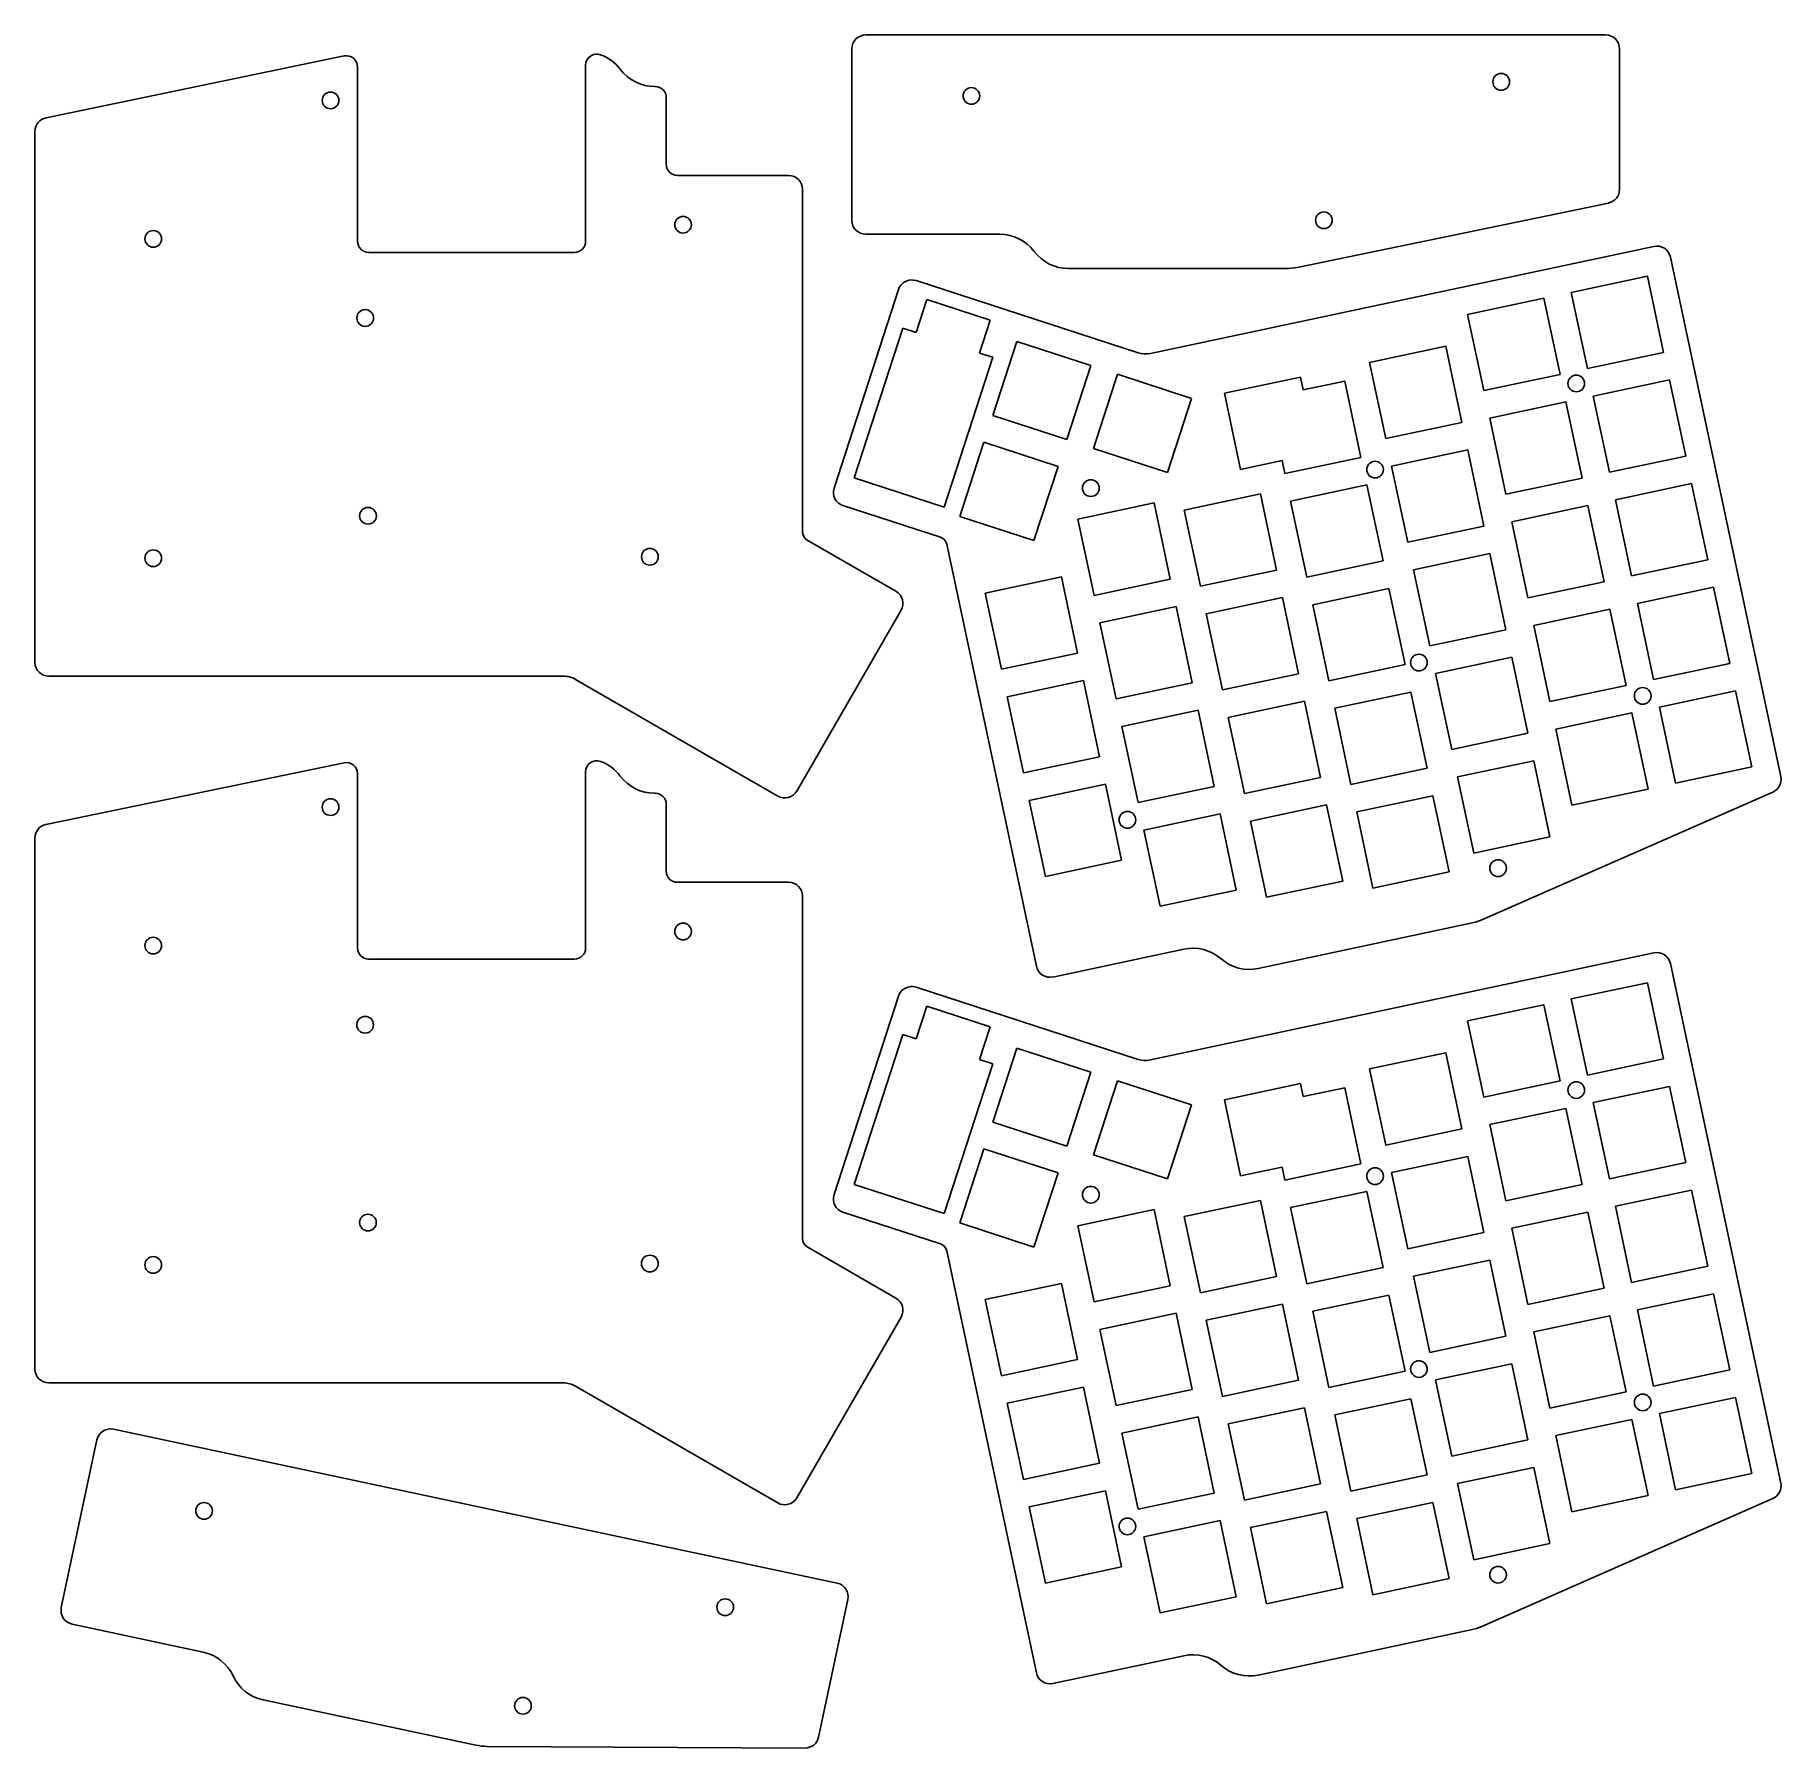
# Model space of a CAD drawing. Extents: x 3 to 317, y -362 to -54.
import ezdxf

# ---------------------------------------------------------------- set-up
doc = ezdxf.new("R2010")
doc.units = 0
doc.layers.add('Fusion006', color=7, linetype='CONTINUOUS')

msp = doc.modelspace()

# ---------------------------------------------------------------- linework, layer by layer
at = {"layer": 'Fusion006'}
for p, q in [((152.493, -54.18, -7), (152.493, -54.18, -9)), ((285.507, -54.18, -7), (152.493, -54.18, -7)), ((285.507, -54.18, -9), (152.493, -54.18, -9)), ((152.493, -54.18, -7), (152.493, -54.18, -9)), ((285.507, -54.18, -7), (152.493, -54.18, -7)), ((285.507, -54.18, -9), (152.493, -54.18, -9)), ((285.507, -54.18, -7), (285.507, -54.18, -9)), ((285.507, -54.18, -7), (285.507, -54.18, -9)), ((58.7186, -57.9665, -5), (5.1121, -69.0575, -5)), ((58.7186, -57.9665, -7), (5.1121, -69.0575, -7)), ((58.7186, -57.9665, -5), (5.1121, -69.0575, -5)), ((58.7186, -57.9665, -7), (5.1121, -69.0575, -7)), ((58.7186, -57.9665, -5), (58.7186, -57.9665, -7)), ((58.7186, -57.9665, -5), (58.7186, -57.9665, -7)), ((102.124, -59.6109, -5), (102.124, -59.6109, -7)), ((102.124, -91.2717, -5), (102.124, -59.6109, -5)), ((102.124, -91.2717, -7), (102.124, -59.6109, -7)), ((102.124, -59.6109, -5), (102.124, -59.6109, -7)), ((102.124, -91.2717, -5), (102.124, -59.6109, -5)), ((102.124, -91.2717, -7), (102.124, -59.6109, -7)), ((104.802, -57.7295, -5), (104.802, -57.7295, -7)), ((104.802, -57.7295, -5), (104.802, -57.7295, -7)), ((150, -56.6735, -7), (150, -56.6735, -9)), ((150, -56.6735, -7), (150, -56.6735, -9)), ((150, -56.6735, -7), (150, -87.5, -7)), ((150, -56.6735, -9), (150, -87.5, -9)), ((150, -56.6735, -7), (150, -87.5, -7)), ((150, -56.6735, -9), (150, -87.5, -9)), ((288, -56.6735, -7), (288, -56.6735, -9)), ((288, -56.6735, -7), (288, -56.6735, -9)), ((288, -56.6735, -7), (288, -81.9524, -7)), ((288, -56.6735, -9), (288, -81.9524, -9)), ((288, -56.6735, -7), (288, -81.9524, -7)), ((288, -56.6735, -9), (288, -81.9524, -9)), ((61.1238, -59.925, -5), (61.1238, -59.925, -7)), ((61.1238, -59.925, -5), (61.1238, -59.925, -7)), ((61.1238, -59.925, -5), (61.1238, -91.2717, -5)), ((61.1238, -59.925, -7), (61.1238, -91.2717, -7)), ((61.1238, -59.925, -5), (61.1238, -91.2717, -5)), ((61.1238, -59.925, -7), (61.1238, -91.2717, -7)), ((108.362, -60.3617, -5), (108.362, -60.3617, -7)), ((108.362, -60.3617, -5), (108.362, -60.3617, -7)), ((265.229, -62.6115, -7), (265.229, -62.6115, -9)), ((265.229, -62.6115, -7), (265.229, -62.6115, -9)), ((114.542, -63.4517, -5), (114.542, -63.4517, -7)), ((114.542, -63.4517, -5), (114.542, -63.4517, -7)), ((114.624, -63.4517, -5), (114.542, -63.4517, -5)), ((114.624, -63.4517, -7), (114.542, -63.4517, -7)), ((114.624, -63.4517, -5), (114.542, -63.4517, -5)), ((114.624, -63.4517, -7), (114.542, -63.4517, -7)), ((114.624, -63.4517, -5), (114.624, -63.4517, -7)), ((114.624, -63.4517, -5), (114.624, -63.4517, -7)), ((116.624, -65.4517, -5), (116.624, -65.4517, -7)), ((116.624, -65.4517, -5), (116.624, -77.4517, -5)), ((116.624, -65.4517, -7), (116.624, -77.4517, -7)), ((116.624, -65.4517, -5), (116.624, -65.4517, -7)), ((116.624, -65.4517, -5), (116.624, -77.4517, -5)), ((116.624, -65.4517, -7), (116.624, -77.4517, -7)), ((169.979, -65.1515, -7), (169.979, -65.1515, -9)), ((169.979, -65.1515, -7), (169.979, -65.1515, -9)), ((5.1121, -69.0575, -5), (5.1121, -69.0575, -7)), ((5.1121, -69.0575, -5), (5.1121, -69.0575, -7)), ((57.7718, -65.9477, -5), (57.7718, -65.9477, -7)), ((57.7718, -65.9477, -5), (57.7718, -65.9477, -7)), ((3.1238, -71.4993, -5), (3.1238, -71.4993, -7)), ((3.1238, -166.952, -5), (3.1238, -71.4993, -5)), ((3.1238, -166.952, -7), (3.1238, -71.4993, -7)), ((3.1238, -71.4993, -5), (3.1238, -71.4993, -7)), ((3.1238, -166.952, -5), (3.1238, -71.4993, -5)), ((3.1238, -166.952, -7), (3.1238, -71.4993, -7)), ((116.624, -77.4517, -5), (116.624, -77.4517, -7)), ((116.624, -77.4517, -5), (116.624, -77.4517, -7)), ((118.624, -79.4517, -5), (118.624, -79.4517, -7)), ((118.624, -79.4517, -5), (118.624, -79.4517, -7)), ((118.624, -79.4517, -5), (138.624, -79.4517, -5)), ((118.624, -79.4517, -7), (138.624, -79.4517, -7)), ((118.624, -79.4517, -5), (138.624, -79.4517, -5)), ((118.624, -79.4517, -7), (138.624, -79.4517, -7)), ((138.624, -79.4517, -5), (138.624, -79.4517, -7)), ((138.624, -79.4517, -5), (138.624, -79.4517, -7)), ((141.124, -81.9517, -5), (141.124, -81.9517, -7)), ((141.124, -81.9517, -5), (141.124, -81.9517, -7)), ((141.124, -143.508, -5), (141.124, -81.9517, -5)), ((141.124, -143.508, -7), (141.124, -81.9517, -7)), ((141.124, -143.508, -5), (141.124, -81.9517, -5)), ((141.124, -143.508, -7), (141.124, -81.9517, -7)), ((230.05, -95.9726, -7), (286.012, -84.3942, -7)), ((230.05, -95.9726, -9), (286.012, -84.3942, -9)), ((230.05, -95.9726, -7), (286.012, -84.3942, -7)), ((230.05, -95.9726, -9), (286.012, -84.3942, -9)), ((286.012, -84.3942, -7), (286.012, -84.3942, -9)), ((286.012, -84.3942, -7), (286.012, -84.3942, -9)), ((288, -81.9524, -7), (288, -81.9524, -9)), ((288, -81.9524, -7), (288, -81.9524, -9)), ((150, -87.5, -7), (150, -87.5, -9)), ((150, -87.5, -7), (150, -87.5, -9)), ((233.352, -87.504, -7), (233.352, -87.504, -9)), ((233.352, -87.504, -7), (233.352, -87.504, -9)), ((25.8948, -90.8402, -5), (25.8948, -90.8402, -7)), ((25.8948, -90.8402, -5), (25.8948, -90.8402, -7)), ((121.145, -88.3002, -5), (121.145, -88.3002, -7)), ((121.145, -88.3002, -5), (121.145, -88.3002, -7)), ((152.5, -90, -7), (152.5, -90, -9)), ((152.5, -90, -7), (152.5, -90, -9)), ((152.5, -90, -7), (176.581, -90, -7)), ((152.5, -90, -9), (176.581, -90, -9)), ((152.5, -90, -7), (176.581, -90, -7)), ((152.5, -90, -9), (176.581, -90, -9)), ((176.581, -90, -7), (176.581, -90, -9)), ((176.581, -90, -7), (176.581, -90, -9)), ((61.1238, -91.2717, -5), (61.1238, -91.2717, -7)), ((61.1238, -91.2717, -5), (61.1238, -91.2717, -7)), ((63.1238, -93.2717, -5), (63.1238, -93.2717, -7)), ((63.1238, -93.2717, -5), (63.1238, -93.2717, -7)), ((63.1238, -93.2717, -5), (100.124, -93.2717, -5)), ((63.1238, -93.2717, -7), (100.124, -93.2717, -7)), ((63.1238, -93.2717, -5), (100.124, -93.2717, -5)), ((63.1238, -93.2717, -7), (100.124, -93.2717, -7)), ((100.124, -93.2717, -5), (100.124, -93.2717, -7)), ((100.124, -93.2717, -5), (100.124, -93.2717, -7)), ((102.124, -91.2717, -5), (102.124, -91.2717, -7)), ((102.124, -91.2717, -5), (102.124, -91.2717, -7)), ((182.761, -93.09, -7), (182.761, -93.09, -9)), ((182.761, -93.09, -7), (182.761, -93.09, -9)), ((294.185, -92.1916, 3), (203.656, -111.434, 3)), ((294.185, -92.1916, 5), (203.656, -111.434, 5)), ((294.185, -92.1916, 3), (203.656, -111.434, 3)), ((294.185, -92.1916, 5), (203.656, -111.434, 5)), ((294.185, -92.1916, 3), (294.185, -92.1916, 5)), ((294.185, -92.1916, 3), (294.185, -92.1916, 5)), ((297.15, -94.1172, 3), (297.15, -94.1172, 5)), ((297.15, -94.1172, 3), (316.996, -187.484, 3)), ((297.15, -94.1172, 5), (316.996, -187.484, 5)), ((297.15, -94.1172, 3), (297.15, -94.1172, 5)), ((297.15, -94.1172, 3), (316.996, -187.484, 3)), ((297.15, -94.1172, 5), (316.996, -187.484, 5)), ((188.941, -96.18, -7), (188.941, -96.18, -9)), ((188.941, -96.18, -7), (188.941, -96.18, -9)), ((188.941, -96.18, -7), (228.023, -96.18, -7)), ((188.941, -96.18, -9), (228.023, -96.18, -9)), ((188.941, -96.18, -7), (228.023, -96.18, -7)), ((188.941, -96.18, -9), (228.023, -96.18, -9)), ((228.023, -96.18, -7), (228.023, -96.18, -9)), ((228.023, -96.18, -7), (228.023, -96.18, -9)), ((230.05, -95.9726, -7), (230.05, -95.9726, -9)), ((230.05, -95.9726, -7), (230.05, -95.9726, -9)), ((158.377, -99.9525, 3), (146.783, -135.636, 3)), ((158.377, -99.9525, 5), (146.783, -135.636, 5)), ((158.377, -99.9525, 3), (146.783, -135.636, 3)), ((158.377, -99.9525, 5), (146.783, -135.636, 5)), ((158.377, -99.9525, 3), (158.377, -99.9525, 5)), ((158.377, -99.9525, 3), (158.377, -99.9525, 5)), ((161.527, -98.3474, 3), (161.527, -98.3474, 5)), ((161.527, -98.3474, 3), (161.527, -98.3474, 5)), ((201.449, -111.319, 3), (161.527, -98.3474, 3)), ((201.449, -111.319, 5), (161.527, -98.3474, 5)), ((201.449, -111.319, 3), (161.527, -98.3474, 3)), ((201.449, -111.319, 5), (161.527, -98.3474, 5)), ((293.028, -97.5493, 3), (279.334, -100.46, 3)), ((293.028, -97.5493, 5), (279.334, -100.46, 5)), ((293.028, -97.5493, 3), (279.334, -100.46, 3)), ((293.028, -97.5493, 5), (279.334, -100.46, 5)), ((293.028, -97.5493, 3), (293.028, -97.5493, 5)), ((295.939, -111.243, 3), (293.028, -97.5493, 3)), ((295.939, -111.243, 5), (293.028, -97.5493, 5)), ((293.028, -97.5493, 3), (293.028, -97.5493, 5)), ((295.939, -111.243, 3), (293.028, -97.5493, 3)), ((295.939, -111.243, 5), (293.028, -97.5493, 5)), ((163.451, -101.757, 3), (161.535, -107.654, 3)), ((163.451, -101.757, 5), (161.535, -107.654, 5)), ((163.451, -101.757, 3), (161.535, -107.654, 3)), ((163.451, -101.757, 5), (161.535, -107.654, 5)), ((163.451, -101.757, 3), (163.451, -101.757, 5)), ((174.864, -105.466, 3), (163.451, -101.757, 3)), ((174.864, -105.466, 5), (163.451, -101.757, 5)), ((163.451, -101.757, 3), (163.451, -101.757, 5)), ((174.864, -105.466, 3), (163.451, -101.757, 3)), ((174.864, -105.466, 5), (163.451, -101.757, 5)), ((260.7, -104.421, 3), (274.394, -101.51, 3)), ((260.7, -104.421, 5), (274.394, -101.51, 5)), ((260.7, -104.421, 3), (274.394, -101.51, 3)), ((260.7, -104.421, 5), (274.394, -101.51, 5)), ((274.394, -101.51, 3), (274.394, -101.51, 5)), ((274.394, -101.51, 3), (274.394, -101.51, 5)), ((274.394, -101.51, 3), (277.305, -115.204, 3)), ((274.394, -101.51, 5), (277.305, -115.204, 5)), ((274.394, -101.51, 3), (277.305, -115.204, 3)), ((274.394, -101.51, 5), (277.305, -115.204, 5)), ((279.334, -100.46, 3), (279.334, -100.46, 5)), ((279.334, -100.46, 3), (282.245, -114.154, 3)), ((279.334, -100.46, 5), (282.245, -114.154, 5)), ((279.334, -100.46, 3), (279.334, -100.46, 5)), ((279.334, -100.46, 3), (282.245, -114.154, 3)), ((279.334, -100.46, 5), (282.245, -114.154, 5)), ((63.9948, -105.064, -5), (63.9948, -105.064, -7)), ((63.9948, -105.064, -5), (63.9948, -105.064, -7)), ((172.948, -111.362, 3), (174.864, -105.466, 3)), ((172.948, -111.362, 5), (174.864, -105.466, 5)), ((172.948, -111.362, 3), (174.864, -105.466, 3)), ((172.948, -111.362, 5), (174.864, -105.466, 5)), ((174.864, -105.466, 3), (174.864, -105.466, 5)), ((174.864, -105.466, 3), (174.864, -105.466, 5)), ((260.7, -104.421, 3), (260.7, -104.421, 5)), ((260.7, -104.421, 3), (260.7, -104.421, 5)), ((263.611, -118.115, 3), (260.7, -104.421, 3)), ((263.611, -118.115, 5), (260.7, -104.421, 5)), ((263.611, -118.115, 3), (260.7, -104.421, 3)), ((263.611, -118.115, 5), (260.7, -104.421, 5)), ((159.158, -106.881, 3), (150.413, -133.796, 3)), ((159.158, -106.881, 5), (150.413, -133.796, 5)), ((159.158, -106.881, 3), (150.413, -133.796, 3)), ((159.158, -106.881, 5), (150.413, -133.796, 5)), ((159.158, -106.881, 3), (159.158, -106.881, 5)), ((161.535, -107.654, 3), (159.158, -106.881, 3)), ((161.535, -107.654, 5), (159.158, -106.881, 5)), ((159.158, -106.881, 3), (159.158, -106.881, 5)), ((161.535, -107.654, 3), (159.158, -106.881, 3)), ((161.535, -107.654, 5), (159.158, -106.881, 5)), ((161.535, -107.654, 3), (161.535, -107.654, 5)), ((161.535, -107.654, 3), (161.535, -107.654, 5)), ((175.309, -122.609, 3), (179.635, -109.295, 3)), ((175.309, -122.609, 5), (179.635, -109.295, 5)), ((175.309, -122.609, 3), (179.635, -109.295, 3)), ((175.309, -122.609, 5), (179.635, -109.295, 5)), ((179.635, -109.295, 3), (179.635, -109.295, 5)), ((179.635, -109.295, 3), (179.635, -109.295, 5)), ((179.635, -109.295, 3), (192.95, -113.621, 3)), ((179.635, -109.295, 5), (192.95, -113.621, 5)), ((179.635, -109.295, 3), (192.95, -113.621, 3)), ((179.635, -109.295, 5), (192.95, -113.621, 5)), ((166.58, -139.05, 3), (175.325, -112.135, 3)), ((166.58, -139.05, 5), (175.325, -112.135, 5)), ((166.58, -139.05, 3), (175.325, -112.135, 3)), ((166.58, -139.05, 5), (175.325, -112.135, 5)), ((172.948, -111.362, 3), (172.948, -111.362, 5)), ((175.325, -112.135, 3), (172.948, -111.362, 3)), ((175.325, -112.135, 5), (172.948, -111.362, 5)), ((172.948, -111.362, 3), (172.948, -111.362, 5)), ((175.325, -112.135, 3), (172.948, -111.362, 3)), ((175.325, -112.135, 5), (172.948, -111.362, 5)), ((175.325, -112.135, 3), (175.325, -112.135, 5)), ((175.325, -112.135, 3), (175.325, -112.135, 5)), ((201.449, -111.319, 3), (201.449, -111.319, 5)), ((201.449, -111.319, 3), (201.449, -111.319, 5)), ((203.656, -111.434, 3), (203.656, -111.434, 5)), ((203.656, -111.434, 3), (203.656, -111.434, 5)), ((256.751, -110.129, 3), (243.057, -113.04, 3)), ((256.751, -110.129, 5), (243.057, -113.04, 5)), ((256.751, -110.129, 3), (243.057, -113.04, 3)), ((256.751, -110.129, 5), (243.057, -113.04, 5)), ((256.751, -110.129, 3), (256.751, -110.129, 5)), ((259.661, -123.823, 3), (256.751, -110.129, 3)), ((259.661, -123.823, 5), (256.751, -110.129, 5)), ((256.751, -110.129, 3), (256.751, -110.129, 5)), ((259.661, -123.823, 3), (256.751, -110.129, 3)), ((259.661, -123.823, 5), (256.751, -110.129, 5)), ((282.245, -114.154, 3), (295.939, -111.243, 3)), ((282.245, -114.154, 5), (295.939, -111.243, 5)), ((282.245, -114.154, 3), (295.939, -111.243, 3)), ((282.245, -114.154, 5), (295.939, -111.243, 5)), ((295.939, -111.243, 3), (295.939, -111.243, 5)), ((295.939, -111.243, 3), (295.939, -111.243, 5)), ((192.95, -113.621, 3), (188.623, -126.936, 3)), ((192.95, -113.621, 5), (188.623, -126.936, 5)), ((192.95, -113.621, 3), (188.623, -126.936, 3)), ((192.95, -113.621, 5), (188.623, -126.936, 5)), ((192.95, -113.621, 3), (192.95, -113.621, 5)), ((192.95, -113.621, 3), (192.95, -113.621, 5)), ((193.427, -128.496, 3), (197.753, -115.182, 3)), ((193.427, -128.496, 5), (197.753, -115.182, 5)), ((193.427, -128.496, 3), (197.753, -115.182, 3)), ((193.427, -128.496, 5), (197.753, -115.182, 5)), ((197.753, -115.182, 3), (197.753, -115.182, 5)), ((197.753, -115.182, 3), (197.753, -115.182, 5)), ((197.753, -115.182, 3), (211.068, -119.508, 3)), ((197.753, -115.182, 5), (211.068, -119.508, 5)), ((197.753, -115.182, 3), (211.068, -119.508, 3)), ((197.753, -115.182, 5), (211.068, -119.508, 5)), ((216.969, -118.585, 3), (230.664, -115.674, 3)), ((216.969, -118.585, 5), (230.664, -115.674, 5)), ((216.969, -118.585, 3), (230.664, -115.674, 3)), ((216.969, -118.585, 5), (230.664, -115.674, 5)), ((230.664, -115.674, 3), (230.664, -115.674, 5)), ((230.664, -115.674, 3), (230.664, -115.674, 5)), ((230.664, -115.674, 3), (231.159, -118.003, 3)), ((230.664, -115.674, 5), (231.159, -118.003, 5)), ((230.664, -115.674, 3), (231.159, -118.003, 3)), ((230.664, -115.674, 5), (231.159, -118.003, 5)), ((243.057, -113.04, 3), (243.057, -113.04, 5)), ((243.057, -113.04, 3), (245.967, -126.734, 3)), ((243.057, -113.04, 5), (245.967, -126.734, 5)), ((243.057, -113.04, 3), (243.057, -113.04, 5)), ((243.057, -113.04, 3), (245.967, -126.734, 3)), ((243.057, -113.04, 5), (245.967, -126.734, 5)), ((277.305, -115.204, 3), (263.611, -118.115, 3)), ((277.305, -115.204, 5), (263.611, -118.115, 5)), ((277.305, -115.204, 3), (263.611, -118.115, 3)), ((277.305, -115.204, 5), (263.611, -118.115, 5)), ((277.305, -115.204, 3), (277.305, -115.204, 5)), ((277.305, -115.204, 3), (277.305, -115.204, 5)), ((282.245, -114.154, 3), (282.245, -114.154, 5)), ((282.245, -114.154, 3), (282.245, -114.154, 5)), ((216.969, -118.585, 3), (216.969, -118.585, 5)), ((219.88, -132.279, 3), (216.969, -118.585, 3)), ((219.88, -132.279, 5), (216.969, -118.585, 5)), ((216.969, -118.585, 3), (216.969, -118.585, 5)), ((219.88, -132.279, 3), (216.969, -118.585, 3)), ((219.88, -132.279, 5), (216.969, -118.585, 5)), ((238.612, -116.419, 3), (231.159, -118.003, 3)), ((238.612, -116.419, 5), (231.159, -118.003, 5)), ((238.612, -116.419, 3), (231.159, -118.003, 3)), ((238.612, -116.419, 5), (231.159, -118.003, 5)), ((231.159, -118.003, 3), (231.159, -118.003, 5)), ((231.159, -118.003, 3), (231.159, -118.003, 5)), ((238.612, -116.419, 3), (238.612, -116.419, 5)), ((238.612, -116.419, 3), (238.612, -116.419, 5)), ((241.523, -130.113, 3), (238.612, -116.419, 3)), ((241.523, -130.113, 5), (238.612, -116.419, 5)), ((241.523, -130.113, 3), (238.612, -116.419, 3)), ((241.523, -130.113, 5), (238.612, -116.419, 5)), ((263.611, -118.115, 3), (263.611, -118.115, 5)), ((263.611, -118.115, 3), (263.611, -118.115, 5)), ((278.767, -117.15, 3), (278.767, -117.15, 5)), ((278.767, -117.15, 3), (278.767, -117.15, 5)), ((296.989, -116.183, 3), (283.295, -119.094, 3)), ((296.989, -116.183, 5), (283.295, -119.094, 5)), ((296.989, -116.183, 3), (283.295, -119.094, 3)), ((296.989, -116.183, 5), (283.295, -119.094, 5)), ((283.295, -119.094, 3), (283.295, -119.094, 5)), ((283.295, -119.094, 3), (286.205, -132.788, 3)), ((283.295, -119.094, 5), (286.205, -132.788, 5)), ((283.295, -119.094, 3), (283.295, -119.094, 5)), ((283.295, -119.094, 3), (286.205, -132.788, 3)), ((283.295, -119.094, 5), (286.205, -132.788, 5)), ((296.989, -116.183, 3), (296.989, -116.183, 5)), ((299.899, -129.877, 3), (296.989, -116.183, 3)), ((299.899, -129.877, 5), (296.989, -116.183, 5)), ((296.989, -116.183, 3), (296.989, -116.183, 5)), ((299.899, -129.877, 3), (296.989, -116.183, 3)), ((299.899, -129.877, 5), (296.989, -116.183, 5)), ((211.068, -119.508, 3), (206.741, -132.823, 3)), ((211.068, -119.508, 5), (206.741, -132.823, 5)), ((211.068, -119.508, 3), (206.741, -132.823, 3)), ((211.068, -119.508, 5), (206.741, -132.823, 5)), ((211.068, -119.508, 3), (211.068, -119.508, 5)), ((211.068, -119.508, 3), (211.068, -119.508, 5)), ((264.661, -123.055, 3), (278.355, -120.144, 3)), ((264.661, -123.055, 5), (278.355, -120.144, 5)), ((264.661, -123.055, 3), (278.355, -120.144, 3)), ((264.661, -123.055, 5), (278.355, -120.144, 5)), ((278.355, -120.144, 3), (278.355, -120.144, 5)), ((278.355, -120.144, 3), (278.355, -120.144, 5)), ((278.355, -120.144, 3), (281.266, -133.838, 3)), ((278.355, -120.144, 5), (281.266, -133.838, 5)), ((278.355, -120.144, 3), (281.266, -133.838, 3)), ((278.355, -120.144, 5), (281.266, -133.838, 5)), ((175.309, -122.609, 3), (175.309, -122.609, 5)), ((188.623, -126.936, 3), (175.309, -122.609, 3)), ((188.623, -126.936, 5), (175.309, -122.609, 5)), ((175.309, -122.609, 3), (175.309, -122.609, 5)), ((188.623, -126.936, 3), (175.309, -122.609, 3)), ((188.623, -126.936, 5), (175.309, -122.609, 5)), ((245.967, -126.734, 3), (259.661, -123.823, 3)), ((245.967, -126.734, 5), (259.661, -123.823, 5)), ((245.967, -126.734, 3), (259.661, -123.823, 3)), ((245.967, -126.734, 5), (259.661, -123.823, 5)), ((259.661, -123.823, 3), (259.661, -123.823, 5)), ((259.661, -123.823, 3), (259.661, -123.823, 5)), ((264.661, -123.055, 3), (264.661, -123.055, 5)), ((264.661, -123.055, 3), (264.661, -123.055, 5)), ((267.572, -136.749, 3), (264.661, -123.055, 3)), ((267.572, -136.749, 5), (264.661, -123.055, 5)), ((267.572, -136.749, 3), (264.661, -123.055, 3)), ((267.572, -136.749, 5), (264.661, -123.055, 5)), ((169.422, -140.727, 3), (173.748, -127.413, 3)), ((169.422, -140.727, 5), (173.748, -127.413, 5)), ((169.422, -140.727, 3), (173.748, -127.413, 3)), ((169.422, -140.727, 5), (173.748, -127.413, 5)), ((173.748, -127.413, 3), (173.748, -127.413, 5)), ((173.748, -127.413, 3), (173.748, -127.413, 5)), ((173.748, -127.413, 3), (187.063, -131.739, 3)), ((173.748, -127.413, 5), (187.063, -131.739, 5)), ((173.748, -127.413, 3), (187.063, -131.739, 3)), ((173.748, -127.413, 5), (187.063, -131.739, 5)), ((188.623, -126.936, 3), (188.623, -126.936, 5)), ((188.623, -126.936, 3), (188.623, -126.936, 5)), ((193.427, -128.496, 3), (193.427, -128.496, 5)), ((193.427, -128.496, 3), (193.427, -128.496, 5)), ((206.741, -132.823, 3), (193.427, -128.496, 3)), ((206.741, -132.823, 5), (193.427, -128.496, 5)), ((206.741, -132.823, 3), (193.427, -128.496, 3)), ((206.741, -132.823, 5), (193.427, -128.496, 5)), ((245.967, -126.734, 3), (245.967, -126.734, 5)), ((245.967, -126.734, 3), (245.967, -126.734, 5)), ((187.063, -131.739, 3), (182.737, -145.054, 3)), ((187.063, -131.739, 5), (182.737, -145.054, 5)), ((187.063, -131.739, 3), (182.737, -145.054, 3)), ((187.063, -131.739, 5), (182.737, -145.054, 5)), ((187.063, -131.739, 3), (187.063, -131.739, 5)), ((187.063, -131.739, 3), (187.063, -131.739, 5)), ((227.334, -130.695, 3), (219.88, -132.279, 3)), ((227.334, -130.695, 5), (219.88, -132.279, 5)), ((227.334, -130.695, 3), (219.88, -132.279, 3)), ((227.334, -130.695, 5), (219.88, -132.279, 5)), ((227.334, -130.695, 3), (227.334, -130.695, 5)), ((227.334, -130.695, 3), (227.334, -130.695, 5)), ((227.334, -130.695, 3), (227.829, -133.024, 3)), ((227.334, -130.695, 5), (227.829, -133.024, 5)), ((227.334, -130.695, 3), (227.829, -133.024, 3)), ((227.334, -130.695, 5), (227.829, -133.024, 5)), ((227.829, -133.024, 3), (241.523, -130.113, 3)), ((227.829, -133.024, 5), (241.523, -130.113, 5)), ((227.829, -133.024, 3), (241.523, -130.113, 3)), ((227.829, -133.024, 5), (241.523, -130.113, 5)), ((241.523, -130.113, 3), (241.523, -130.113, 5)), ((241.523, -130.113, 3), (241.523, -130.113, 5)), ((247.017, -131.674, 3), (260.711, -128.763, 3)), ((247.017, -131.674, 5), (260.711, -128.763, 5)), ((247.017, -131.674, 3), (260.711, -128.763, 3)), ((247.017, -131.674, 5), (260.711, -128.763, 5)), ((247.017, -131.674, 3), (247.017, -131.674, 5)), ((247.017, -131.674, 3), (247.017, -131.674, 5)), ((249.928, -145.368, 3), (247.017, -131.674, 3)), ((249.928, -145.368, 5), (247.017, -131.674, 5)), ((249.928, -145.368, 3), (247.017, -131.674, 3)), ((249.928, -145.368, 5), (247.017, -131.674, 5)), ((260.711, -128.763, 3), (260.711, -128.763, 5)), ((260.711, -128.763, 3), (260.711, -128.763, 5)), ((260.711, -128.763, 3), (263.622, -142.457, 3)), ((260.711, -128.763, 5), (263.622, -142.457, 5)), ((260.711, -128.763, 3), (263.622, -142.457, 3)), ((260.711, -128.763, 5), (263.622, -142.457, 5)), ((286.205, -132.788, 3), (299.899, -129.877, 3)), ((286.205, -132.788, 5), (299.899, -129.877, 5)), ((286.205, -132.788, 3), (299.899, -129.877, 3)), ((286.205, -132.788, 5), (299.899, -129.877, 5)), ((299.899, -129.877, 3), (299.899, -129.877, 5)), ((299.899, -129.877, 3), (299.899, -129.877, 5)), ((150.413, -133.796, 3), (150.413, -133.796, 5)), ((150.413, -133.796, 3), (150.413, -133.796, 5)), ((150.413, -133.796, 3), (166.58, -139.05, 3)), ((150.413, -133.796, 5), (166.58, -139.05, 5)), ((150.413, -133.796, 3), (166.58, -139.05, 3)), ((150.413, -133.796, 5), (166.58, -139.05, 5)), ((206.741, -132.823, 3), (206.741, -132.823, 5)), ((206.741, -132.823, 3), (206.741, -132.823, 5)), ((219.88, -132.279, 3), (219.88, -132.279, 5)), ((219.88, -132.279, 3), (219.88, -132.279, 5)), ((227.829, -133.024, 3), (227.829, -133.024, 5)), ((227.829, -133.024, 3), (227.829, -133.024, 5)), ((242.587, -132.631, 3), (242.587, -132.631, 5)), ((242.587, -132.631, 3), (242.587, -132.631, 5)), ((281.266, -133.838, 3), (267.572, -136.749, 3)), ((281.266, -133.838, 5), (267.572, -136.749, 5)), ((281.266, -133.838, 3), (267.572, -136.749, 3)), ((281.266, -133.838, 5), (267.572, -136.749, 5)), ((281.266, -133.838, 3), (281.266, -133.838, 5)), ((281.266, -133.838, 3), (281.266, -133.838, 5)), ((286.205, -132.788, 3), (286.205, -132.788, 5)), ((286.205, -132.788, 3), (286.205, -132.788, 5)), ((300.949, -134.817, 3), (287.255, -137.727, 3)), ((300.949, -134.817, 5), (287.255, -137.727, 5)), ((300.949, -134.817, 3), (287.255, -137.727, 3)), ((300.949, -134.817, 5), (287.255, -137.727, 5)), ((300.949, -134.817, 3), (300.949, -134.817, 5)), ((303.86, -148.511, 3), (300.949, -134.817, 3)), ((303.86, -148.511, 5), (300.949, -134.817, 5)), ((300.949, -134.817, 3), (300.949, -134.817, 5)), ((303.86, -148.511, 3), (300.949, -134.817, 3)), ((303.86, -148.511, 5), (300.949, -134.817, 5)), ((146.783, -135.636, 3), (146.783, -135.636, 5)), ((146.783, -135.636, 3), (146.783, -135.636, 5)), ((191.489, -135.961, 3), (191.489, -135.961, 5)), ((191.489, -135.961, 3), (191.489, -135.961, 5)), ((209.75, -139.595, 3), (223.444, -136.684, 3)), ((209.75, -139.595, 5), (223.444, -136.684, 5)), ((209.75, -139.595, 3), (223.444, -136.684, 3)), ((209.75, -139.595, 5), (223.444, -136.684, 5)), ((223.444, -136.684, 3), (223.444, -136.684, 5)), ((223.444, -136.684, 3), (223.444, -136.684, 5)), ((223.444, -136.684, 3), (226.355, -150.378, 3)), ((223.444, -136.684, 5), (226.355, -150.378, 5)), ((223.444, -136.684, 3), (226.355, -150.378, 3)), ((223.444, -136.684, 5), (226.355, -150.378, 5)), ((228.879, -137.964, 3), (242.573, -135.053, 3)), ((228.879, -137.964, 5), (242.573, -135.053, 5)), ((228.879, -137.964, 3), (242.573, -135.053, 3)), ((228.879, -137.964, 5), (242.573, -135.053, 5)), ((228.879, -137.964, 3), (228.879, -137.964, 5)), ((228.879, -137.964, 3), (228.879, -137.964, 5)), ((231.79, -151.658, 3), (228.879, -137.964, 3)), ((231.79, -151.658, 5), (228.879, -137.964, 5)), ((231.79, -151.658, 3), (228.879, -137.964, 3)), ((231.79, -151.658, 5), (228.879, -137.964, 5)), ((242.573, -135.053, 3), (242.573, -135.053, 5)), ((242.573, -135.053, 3), (242.573, -135.053, 5)), ((242.573, -135.053, 3), (245.484, -148.747, 3)), ((242.573, -135.053, 5), (245.484, -148.747, 5)), ((242.573, -135.053, 3), (245.484, -148.747, 3)), ((242.573, -135.053, 5), (245.484, -148.747, 5)), ((267.572, -136.749, 3), (267.572, -136.749, 5)), ((267.572, -136.749, 3), (267.572, -136.749, 5)), ((287.255, -137.727, 3), (287.255, -137.727, 5)), ((287.255, -137.727, 3), (290.166, -151.422, 3)), ((287.255, -137.727, 5), (290.166, -151.422, 5)), ((287.255, -137.727, 3), (287.255, -137.727, 5)), ((287.255, -137.727, 3), (290.166, -151.422, 3)), ((287.255, -137.727, 5), (290.166, -151.422, 5)), ((64.5028, -140.624, -5), (64.5028, -140.624, -7)), ((64.5028, -140.624, -5), (64.5028, -140.624, -7)), ((148.388, -138.786, 3), (148.388, -138.786, 5)), ((165.903, -144.477, 3), (148.388, -138.786, 3)), ((165.903, -144.477, 5), (148.388, -138.786, 5)), ((148.388, -138.786, 3), (148.388, -138.786, 5)), ((165.903, -144.477, 3), (148.388, -138.786, 3)), ((165.903, -144.477, 5), (148.388, -138.786, 5)), ((166.58, -139.05, 3), (166.58, -139.05, 5)), ((166.58, -139.05, 3), (166.58, -139.05, 5)), ((169.422, -140.727, 3), (169.422, -140.727, 5)), ((182.737, -145.054, 3), (169.422, -140.727, 3)), ((182.737, -145.054, 5), (169.422, -140.727, 5)), ((169.422, -140.727, 3), (169.422, -140.727, 5)), ((182.737, -145.054, 3), (169.422, -140.727, 3)), ((182.737, -145.054, 5), (169.422, -140.727, 5)), ((204.315, -138.316, 3), (190.621, -141.227, 3)), ((204.315, -138.316, 5), (190.621, -141.227, 5)), ((204.315, -138.316, 3), (190.621, -141.227, 3)), ((204.315, -138.316, 5), (190.621, -141.227, 5)), ((190.621, -141.227, 3), (190.621, -141.227, 5)), ((190.621, -141.227, 3), (193.532, -154.921, 3)), ((190.621, -141.227, 5), (193.532, -154.921, 5)), ((190.621, -141.227, 3), (190.621, -141.227, 5)), ((190.621, -141.227, 3), (193.532, -154.921, 3)), ((190.621, -141.227, 5), (193.532, -154.921, 5)), ((204.315, -138.316, 3), (204.315, -138.316, 5)), ((207.226, -152.01, 3), (204.315, -138.316, 3)), ((207.226, -152.01, 5), (204.315, -138.316, 5)), ((204.315, -138.316, 3), (204.315, -138.316, 5)), ((207.226, -152.01, 3), (204.315, -138.316, 3)), ((207.226, -152.01, 5), (204.315, -138.316, 5)), ((209.75, -139.595, 3), (209.75, -139.595, 5)), ((209.75, -139.595, 3), (209.75, -139.595, 5)), ((212.661, -153.289, 3), (209.75, -139.595, 3)), ((212.661, -153.289, 5), (209.75, -139.595, 5)), ((212.661, -153.289, 3), (209.75, -139.595, 3)), ((212.661, -153.289, 5), (209.75, -139.595, 5)), ((268.622, -141.688, 3), (282.316, -138.777, 3)), ((268.622, -141.688, 5), (282.316, -138.777, 5)), ((268.622, -141.688, 3), (282.316, -138.777, 3)), ((268.622, -141.688, 5), (282.316, -138.777, 5)), ((282.316, -138.777, 3), (282.316, -138.777, 5)), ((282.316, -138.777, 3), (282.316, -138.777, 5)), ((282.316, -138.777, 3), (285.226, -152.472, 3)), ((282.316, -138.777, 5), (285.226, -152.472, 5)), ((282.316, -138.777, 3), (285.226, -152.472, 3)), ((282.316, -138.777, 5), (285.226, -152.472, 5)), ((141.124, -143.508, -5), (141.124, -143.508, -7)), ((141.124, -143.508, -5), (141.124, -143.508, -7)), ((263.622, -142.457, 3), (249.928, -145.368, 3)), ((263.622, -142.457, 5), (249.928, -145.368, 5)), ((263.622, -142.457, 3), (249.928, -145.368, 3)), ((263.622, -142.457, 5), (249.928, -145.368, 5)), ((263.622, -142.457, 3), (263.622, -142.457, 5)), ((263.622, -142.457, 3), (263.622, -142.457, 5)), ((268.622, -141.688, 3), (268.622, -141.688, 5)), ((268.622, -141.688, 3), (268.622, -141.688, 5)), ((271.532, -155.382, 3), (268.622, -141.688, 3)), ((271.532, -155.382, 5), (268.622, -141.688, 5)), ((271.532, -155.382, 3), (268.622, -141.688, 3)), ((271.532, -155.382, 5), (268.622, -141.688, 5)), ((141.974, -144.98, -5), (141.974, -144.98, -7)), ((141.974, -144.98, -5), (141.974, -144.98, -7)), ((141.974, -144.98, -5), (157.923, -154.188, -5)), ((141.974, -144.98, -7), (157.923, -154.188, -7)), ((141.974, -144.98, -5), (157.923, -154.188, -5)), ((141.974, -144.98, -7), (157.923, -154.188, -7)), ((165.903, -144.477, 3), (165.903, -144.477, 5)), ((165.903, -144.477, 3), (165.903, -144.477, 5)), ((167.04, -145.741, 3), (167.04, -145.741, 5)), ((167.04, -145.741, 3), (183.165, -221.602, 3)), ((167.04, -145.741, 5), (183.165, -221.602, 5)), ((167.04, -145.741, 3), (167.04, -145.741, 5)), ((167.04, -145.741, 3), (183.165, -221.602, 3)), ((167.04, -145.741, 5), (183.165, -221.602, 5)), ((182.737, -145.054, 3), (182.737, -145.054, 5)), ((182.737, -145.054, 3), (182.737, -145.054, 5)), ((249.928, -145.368, 3), (249.928, -145.368, 5)), ((249.928, -145.368, 3), (249.928, -145.368, 5)), ((264.672, -147.397, 3), (250.978, -150.307, 3)), ((264.672, -147.397, 5), (250.978, -150.307, 5)), ((264.672, -147.397, 3), (250.978, -150.307, 3)), ((264.672, -147.397, 5), (250.978, -150.307, 5)), ((264.672, -147.397, 3), (264.672, -147.397, 5)), ((267.583, -161.091, 3), (264.672, -147.397, 3)), ((267.583, -161.091, 5), (264.672, -147.397, 5)), ((264.672, -147.397, 3), (264.672, -147.397, 5)), ((267.583, -161.091, 3), (264.672, -147.397, 3)), ((267.583, -161.091, 5), (264.672, -147.397, 5)), ((25.8948, -148.244, -5), (25.8948, -148.244, -7)), ((25.8948, -148.244, -5), (25.8948, -148.244, -7)), ((115.176, -147.99, -5), (115.176, -147.99, -7)), ((115.176, -147.99, -5), (115.176, -147.99, -7)), ((226.355, -150.378, 3), (212.661, -153.289, 3)), ((226.355, -150.378, 5), (212.661, -153.289, 5)), ((226.355, -150.378, 3), (212.661, -153.289, 3)), ((226.355, -150.378, 5), (212.661, -153.289, 5)), ((226.355, -150.378, 3), (226.355, -150.378, 5)), ((226.355, -150.378, 3), (226.355, -150.378, 5)), ((245.484, -148.747, 3), (231.79, -151.658, 3)), ((245.484, -148.747, 5), (231.79, -151.658, 5)), ((245.484, -148.747, 3), (231.79, -151.658, 3)), ((245.484, -148.747, 5), (231.79, -151.658, 5)), ((245.484, -148.747, 3), (245.484, -148.747, 5)), ((245.484, -148.747, 3), (245.484, -148.747, 5)), ((250.978, -150.307, 3), (250.978, -150.307, 5)), ((250.978, -150.307, 3), (253.889, -164.001, 3)), ((250.978, -150.307, 5), (253.889, -164.001, 5)), ((250.978, -150.307, 3), (250.978, -150.307, 5)), ((250.978, -150.307, 3), (253.889, -164.001, 3)), ((250.978, -150.307, 5), (253.889, -164.001, 5)), ((290.166, -151.422, 3), (303.86, -148.511, 3)), ((290.166, -151.422, 5), (303.86, -148.511, 5)), ((290.166, -151.422, 3), (303.86, -148.511, 3)), ((290.166, -151.422, 5), (303.86, -148.511, 5)), ((303.86, -148.511, 3), (303.86, -148.511, 5)), ((303.86, -148.511, 3), (303.86, -148.511, 5)), ((173.968, -154.504, 3), (187.662, -151.593, 3)), ((173.968, -154.504, 5), (187.662, -151.593, 5)), ((173.968, -154.504, 3), (187.662, -151.593, 3)), ((173.968, -154.504, 5), (187.662, -151.593, 5)), ((187.662, -151.593, 3), (187.662, -151.593, 5)), ((187.662, -151.593, 3), (187.662, -151.593, 5)), ((187.662, -151.593, 3), (190.573, -165.287, 3)), ((187.662, -151.593, 5), (190.573, -165.287, 5)), ((187.662, -151.593, 3), (190.573, -165.287, 3)), ((187.662, -151.593, 5), (190.573, -165.287, 5)), ((193.532, -154.921, 3), (207.226, -152.01, 3)), ((193.532, -154.921, 5), (207.226, -152.01, 5)), ((193.532, -154.921, 3), (207.226, -152.01, 3)), ((193.532, -154.921, 5), (207.226, -152.01, 5)), ((207.226, -152.01, 3), (207.226, -152.01, 5)), ((207.226, -152.01, 3), (207.226, -152.01, 5)), ((212.661, -153.289, 3), (212.661, -153.289, 5)), ((212.661, -153.289, 3), (212.661, -153.289, 5)), ((231.79, -151.658, 3), (231.79, -151.658, 5)), ((231.79, -151.658, 3), (231.79, -151.658, 5)), ((232.839, -156.597, 3), (246.534, -153.686, 3)), ((232.839, -156.597, 5), (246.534, -153.686, 5)), ((232.839, -156.597, 3), (246.534, -153.686, 3)), ((232.839, -156.597, 5), (246.534, -153.686, 5)), ((246.534, -153.686, 3), (246.534, -153.686, 5)), ((246.534, -153.686, 3), (246.534, -153.686, 5)), ((246.534, -153.686, 3), (249.444, -167.381, 3)), ((246.534, -153.686, 5), (249.444, -167.381, 5)), ((246.534, -153.686, 3), (249.444, -167.381, 3)), ((246.534, -153.686, 5), (249.444, -167.381, 5)), ((285.226, -152.472, 3), (271.532, -155.382, 3)), ((285.226, -152.472, 5), (271.532, -155.382, 5)), ((285.226, -152.472, 3), (271.532, -155.382, 3)), ((285.226, -152.472, 5), (271.532, -155.382, 5)), ((285.226, -152.472, 3), (285.226, -152.472, 5)), ((285.226, -152.472, 3), (285.226, -152.472, 5)), ((290.166, -151.422, 3), (290.166, -151.422, 5)), ((290.166, -151.422, 3), (290.166, -151.422, 5)), ((304.91, -153.45, 3), (291.216, -156.361, 3)), ((304.91, -153.45, 5), (291.216, -156.361, 5)), ((304.91, -153.45, 3), (291.216, -156.361, 3)), ((304.91, -153.45, 5), (291.216, -156.361, 5)), ((304.91, -153.45, 3), (304.91, -153.45, 5)), ((307.821, -167.145, 3), (304.91, -153.45, 3)), ((307.821, -167.145, 5), (304.91, -153.45, 5)), ((304.91, -153.45, 3), (304.91, -153.45, 5)), ((307.821, -167.145, 3), (304.91, -153.45, 3)), ((307.821, -167.145, 5), (304.91, -153.45, 5)), ((157.923, -154.188, -5), (157.923, -154.188, -7)), ((157.923, -154.188, -5), (157.923, -154.188, -7)), ((173.968, -154.504, 3), (173.968, -154.504, 5)), ((173.968, -154.504, 3), (173.968, -154.504, 5)), ((176.879, -168.198, 3), (173.968, -154.504, 3)), ((176.879, -168.198, 5), (173.968, -154.504, 5)), ((176.879, -168.198, 3), (173.968, -154.504, 3)), ((176.879, -168.198, 5), (173.968, -154.504, 5)), ((193.532, -154.921, 3), (193.532, -154.921, 5)), ((193.532, -154.921, 3), (193.532, -154.921, 5)), ((208.276, -156.949, 3), (194.582, -159.86, 3)), ((208.276, -156.949, 5), (194.582, -159.86, 5)), ((208.276, -156.949, 3), (194.582, -159.86, 3)), ((208.276, -156.949, 5), (194.582, -159.86, 5)), ((208.276, -156.949, 3), (208.276, -156.949, 5)), ((211.187, -170.644, 3), (208.276, -156.949, 3)), ((211.187, -170.644, 5), (208.276, -156.949, 5)), ((208.276, -156.949, 3), (208.276, -156.949, 5)), ((211.187, -170.644, 3), (208.276, -156.949, 3)), ((211.187, -170.644, 5), (208.276, -156.949, 5)), ((213.711, -158.229, 3), (227.405, -155.318, 3)), ((213.711, -158.229, 5), (227.405, -155.318, 5)), ((213.711, -158.229, 3), (227.405, -155.318, 3)), ((213.711, -158.229, 5), (227.405, -155.318, 5)), ((227.405, -155.318, 3), (227.405, -155.318, 5)), ((227.405, -155.318, 3), (227.405, -155.318, 5)), ((227.405, -155.318, 3), (230.316, -169.012, 3)), ((227.405, -155.318, 5), (230.316, -169.012, 5)), ((227.405, -155.318, 3), (230.316, -169.012, 3)), ((227.405, -155.318, 5), (230.316, -169.012, 5)), ((232.839, -156.597, 3), (232.839, -156.597, 5)), ((232.839, -156.597, 3), (232.839, -156.597, 5)), ((235.75, -170.291, 3), (232.839, -156.597, 3)), ((235.75, -170.291, 5), (232.839, -156.597, 5)), ((235.75, -170.291, 3), (232.839, -156.597, 3)), ((235.75, -170.291, 5), (232.839, -156.597, 5)), ((271.532, -155.382, 3), (271.532, -155.382, 5)), ((271.532, -155.382, 3), (271.532, -155.382, 5)), ((291.216, -156.361, 3), (291.216, -156.361, 5)), ((291.216, -156.361, 3), (294.127, -170.055, 3)), ((291.216, -156.361, 5), (294.127, -170.055, 5)), ((291.216, -156.361, 3), (291.216, -156.361, 5)), ((291.216, -156.361, 3), (294.127, -170.055, 3)), ((291.216, -156.361, 5), (294.127, -170.055, 5)), ((140.078, -190.097, -5), (158.838, -157.603, -5)), ((140.078, -190.097, -7), (158.838, -157.603, -7)), ((140.078, -190.097, -5), (158.838, -157.603, -5)), ((140.078, -190.097, -7), (158.838, -157.603, -7)), ((158.838, -157.603, -5), (158.838, -157.603, -7)), ((158.838, -157.603, -5), (158.838, -157.603, -7)), ((194.582, -159.86, 3), (194.582, -159.86, 5)), ((194.582, -159.86, 3), (197.493, -173.554, 3)), ((194.582, -159.86, 5), (197.493, -173.554, 5)), ((194.582, -159.86, 3), (194.582, -159.86, 5)), ((194.582, -159.86, 3), (197.493, -173.554, 3)), ((194.582, -159.86, 5), (197.493, -173.554, 5)), ((213.711, -158.229, 3), (213.711, -158.229, 5)), ((216.621, -171.923, 3), (213.711, -158.229, 3)), ((216.621, -171.923, 5), (213.711, -158.229, 5)), ((213.711, -158.229, 3), (213.711, -158.229, 5)), ((216.621, -171.923, 3), (213.711, -158.229, 3)), ((216.621, -171.923, 5), (213.711, -158.229, 5)), ((272.582, -160.322, 3), (286.276, -157.411, 3)), ((272.582, -160.322, 5), (286.276, -157.411, 5)), ((272.582, -160.322, 3), (286.276, -157.411, 3)), ((272.582, -160.322, 5), (286.276, -157.411, 5)), ((286.276, -157.411, 3), (286.276, -157.411, 5)), ((286.276, -157.411, 3), (286.276, -157.411, 5)), ((286.276, -157.411, 3), (289.187, -171.105, 3)), ((286.276, -157.411, 5), (289.187, -171.105, 5)), ((286.276, -157.411, 3), (289.187, -171.105, 3)), ((286.276, -157.411, 5), (289.187, -171.105, 5)), ((253.889, -164.001, 3), (267.583, -161.091, 3)), ((253.889, -164.001, 5), (267.583, -161.091, 5)), ((253.889, -164.001, 3), (267.583, -161.091, 3)), ((253.889, -164.001, 5), (267.583, -161.091, 5)), ((267.583, -161.091, 3), (267.583, -161.091, 5)), ((267.583, -161.091, 3), (267.583, -161.091, 5)), ((272.582, -160.322, 3), (272.582, -160.322, 5)), ((272.582, -160.322, 3), (272.582, -160.322, 5)), ((275.493, -174.016, 3), (272.582, -160.322, 3)), ((275.493, -174.016, 5), (272.582, -160.322, 5)), ((275.493, -174.016, 3), (272.582, -160.322, 3)), ((275.493, -174.016, 5), (272.582, -160.322, 5)), ((190.573, -165.287, 3), (176.879, -168.198, 3)), ((190.573, -165.287, 5), (176.879, -168.198, 5)), ((190.573, -165.287, 3), (176.879, -168.198, 3)), ((190.573, -165.287, 5), (176.879, -168.198, 5)), ((190.573, -165.287, 3), (190.573, -165.287, 5)), ((190.573, -165.287, 3), (190.573, -165.287, 5)), ((253.889, -164.001, 3), (253.889, -164.001, 5)), ((253.889, -164.001, 3), (253.889, -164.001, 5)), ((268.633, -166.03, 3), (254.939, -168.941, 3)), ((268.633, -166.03, 5), (254.939, -168.941, 5)), ((268.633, -166.03, 3), (254.939, -168.941, 3)), ((268.633, -166.03, 5), (254.939, -168.941, 5)), ((268.633, -166.03, 3), (268.633, -166.03, 5)), ((271.544, -179.724, 3), (268.633, -166.03, 3)), ((271.544, -179.724, 5), (268.633, -166.03, 5)), ((268.633, -166.03, 3), (268.633, -166.03, 5)), ((271.544, -179.724, 3), (268.633, -166.03, 3)), ((271.544, -179.724, 5), (268.633, -166.03, 5)), ((3.1238, -166.952, -5), (3.1238, -166.952, -7)), ((3.1238, -166.952, -5), (3.1238, -166.952, -7)), ((5.6238, -169.452, -5), (5.6238, -169.452, -7)), ((5.6238, -169.452, -5), (98.1758, -169.452, -5)), ((5.6238, -169.452, -7), (98.1758, -169.452, -7)), ((5.6238, -169.452, -5), (5.6238, -169.452, -7)), ((5.6238, -169.452, -5), (98.1758, -169.452, -5)), ((5.6238, -169.452, -7), (98.1758, -169.452, -7)), ((98.1758, -169.452, -5), (98.1758, -169.452, -7)), ((98.1758, -169.452, -5), (98.1758, -169.452, -7)), ((176.879, -168.198, 3), (176.879, -168.198, 5)), ((176.879, -168.198, 3), (176.879, -168.198, 5)), ((230.316, -169.012, 3), (216.621, -171.923, 3)), ((230.316, -169.012, 5), (216.621, -171.923, 5)), ((230.316, -169.012, 3), (216.621, -171.923, 3)), ((230.316, -169.012, 5), (216.621, -171.923, 5)), ((230.316, -169.012, 3), (230.316, -169.012, 5)), ((230.316, -169.012, 3), (230.316, -169.012, 5)), ((249.444, -167.381, 3), (235.75, -170.291, 3)), ((249.444, -167.381, 5), (235.75, -170.291, 5)), ((249.444, -167.381, 3), (235.75, -170.291, 3)), ((249.444, -167.381, 5), (235.75, -170.291, 5)), ((249.444, -167.381, 3), (249.444, -167.381, 5)), ((249.444, -167.381, 3), (249.444, -167.381, 5)), ((250.477, -167.308, 3), (250.477, -167.308, 5)), ((250.477, -167.308, 3), (250.477, -167.308, 5)), ((254.939, -168.941, 3), (254.939, -168.941, 5)), ((254.939, -168.941, 3), (257.85, -182.635, 3)), ((254.939, -168.941, 5), (257.85, -182.635, 5)), ((254.939, -168.941, 3), (254.939, -168.941, 5)), ((254.939, -168.941, 3), (257.85, -182.635, 3)), ((254.939, -168.941, 5), (257.85, -182.635, 5)), ((294.127, -170.055, 3), (307.821, -167.145, 3)), ((294.127, -170.055, 5), (307.821, -167.145, 5)), ((294.127, -170.055, 3), (307.821, -167.145, 3)), ((294.127, -170.055, 5), (307.821, -167.145, 5)), ((307.821, -167.145, 3), (307.821, -167.145, 5)), ((307.821, -167.145, 3), (307.821, -167.145, 5)), ((100.311, -170.024, -5), (100.311, -170.024, -7)), ((100.311, -170.024, -5), (136.663, -191.012, -5)), ((100.311, -170.024, -7), (136.663, -191.012, -7)), ((100.311, -170.024, -5), (100.311, -170.024, -7)), ((100.311, -170.024, -5), (136.663, -191.012, -5)), ((100.311, -170.024, -7), (136.663, -191.012, -7)), ((177.929, -173.138, 3), (191.623, -170.227, 3)), ((177.929, -173.138, 5), (191.623, -170.227, 5)), ((177.929, -173.138, 3), (191.623, -170.227, 3)), ((177.929, -173.138, 5), (191.623, -170.227, 5)), ((191.623, -170.227, 3), (191.623, -170.227, 5)), ((191.623, -170.227, 3), (191.623, -170.227, 5)), ((191.623, -170.227, 3), (194.533, -183.921, 3)), ((191.623, -170.227, 5), (194.533, -183.921, 5)), ((191.623, -170.227, 3), (194.533, -183.921, 3)), ((191.623, -170.227, 5), (194.533, -183.921, 5)), ((197.493, -173.554, 3), (211.187, -170.644, 3)), ((197.493, -173.554, 5), (211.187, -170.644, 5)), ((197.493, -173.554, 3), (211.187, -170.644, 3)), ((197.493, -173.554, 5), (211.187, -170.644, 5)), ((211.187, -170.644, 3), (211.187, -170.644, 5)), ((211.187, -170.644, 3), (211.187, -170.644, 5)), ((216.621, -171.923, 3), (216.621, -171.923, 5)), ((216.621, -171.923, 3), (216.621, -171.923, 5)), ((235.75, -170.291, 3), (235.75, -170.291, 5)), ((235.75, -170.291, 3), (235.75, -170.291, 5)), ((236.8, -175.231, 3), (250.494, -172.32, 3)), ((236.8, -175.231, 5), (250.494, -172.32, 5)), ((236.8, -175.231, 3), (250.494, -172.32, 3)), ((236.8, -175.231, 5), (250.494, -172.32, 5)), ((250.494, -172.32, 3), (250.494, -172.32, 5)), ((250.494, -172.32, 3), (250.494, -172.32, 5)), ((250.494, -172.32, 3), (253.405, -186.014, 3)), ((250.494, -172.32, 5), (253.405, -186.014, 5)), ((250.494, -172.32, 3), (253.405, -186.014, 3)), ((250.494, -172.32, 5), (253.405, -186.014, 5)), ((289.187, -171.105, 3), (275.493, -174.016, 3)), ((289.187, -171.105, 5), (275.493, -174.016, 5)), ((289.187, -171.105, 3), (275.493, -174.016, 3)), ((289.187, -171.105, 5), (275.493, -174.016, 5)), ((289.187, -171.105, 3), (289.187, -171.105, 5)), ((289.187, -171.105, 3), (289.187, -171.105, 5)), ((294.127, -170.055, 3), (294.127, -170.055, 5)), ((294.127, -170.055, 3), (294.127, -170.055, 5)), ((308.871, -172.084, 3), (295.177, -174.995, 3)), ((308.871, -172.084, 5), (295.177, -174.995, 5)), ((308.871, -172.084, 3), (295.177, -174.995, 3)), ((308.871, -172.084, 5), (295.177, -174.995, 5)), ((308.871, -172.084, 3), (308.871, -172.084, 5)), ((311.782, -185.778, 3), (308.871, -172.084, 3)), ((311.782, -185.778, 5), (308.871, -172.084, 5)), ((308.871, -172.084, 3), (308.871, -172.084, 5)), ((311.782, -185.778, 3), (308.871, -172.084, 3)), ((311.782, -185.778, 5), (308.871, -172.084, 5)), ((177.929, -173.138, 3), (177.929, -173.138, 5)), ((177.929, -173.138, 3), (177.929, -173.138, 5)), ((180.839, -186.832, 3), (177.929, -173.138, 3)), ((180.839, -186.832, 5), (177.929, -173.138, 5)), ((180.839, -186.832, 3), (177.929, -173.138, 3)), ((180.839, -186.832, 5), (177.929, -173.138, 5)), ((197.493, -173.554, 3), (197.493, -173.554, 5)), ((197.493, -173.554, 3), (197.493, -173.554, 5)), ((212.237, -175.583, 3), (198.543, -178.494, 3)), ((212.237, -175.583, 5), (198.543, -178.494, 5)), ((212.237, -175.583, 3), (198.543, -178.494, 3)), ((212.237, -175.583, 5), (198.543, -178.494, 5)), ((212.237, -175.583, 3), (212.237, -175.583, 5)), ((215.147, -189.277, 3), (212.237, -175.583, 3)), ((215.147, -189.277, 5), (212.237, -175.583, 5)), ((212.237, -175.583, 3), (212.237, -175.583, 5)), ((215.147, -189.277, 3), (212.237, -175.583, 3)), ((215.147, -189.277, 5), (212.237, -175.583, 5)), ((217.671, -176.863, 3), (231.365, -173.952, 3)), ((217.671, -176.863, 5), (231.365, -173.952, 5)), ((217.671, -176.863, 3), (231.365, -173.952, 3)), ((217.671, -176.863, 5), (231.365, -173.952, 5)), ((231.365, -173.952, 3), (231.365, -173.952, 5)), ((231.365, -173.952, 3), (231.365, -173.952, 5)), ((231.365, -173.952, 3), (234.276, -187.646, 3)), ((231.365, -173.952, 5), (234.276, -187.646, 5)), ((231.365, -173.952, 3), (234.276, -187.646, 3)), ((231.365, -173.952, 5), (234.276, -187.646, 5)), ((236.8, -175.231, 3), (236.8, -175.231, 5)), ((236.8, -175.231, 3), (236.8, -175.231, 5)), ((239.711, -188.925, 3), (236.8, -175.231, 3)), ((239.711, -188.925, 5), (236.8, -175.231, 5)), ((239.711, -188.925, 3), (236.8, -175.231, 3)), ((239.711, -188.925, 5), (236.8, -175.231, 5)), ((275.493, -174.016, 3), (275.493, -174.016, 5)), ((275.493, -174.016, 3), (275.493, -174.016, 5)), ((290.702, -173.3, 3), (290.702, -173.3, 5)), ((290.702, -173.3, 3), (290.702, -173.3, 5)), ((295.177, -174.995, 3), (295.177, -174.995, 5)), ((295.177, -174.995, 3), (298.088, -188.689, 3)), ((295.177, -174.995, 5), (298.088, -188.689, 5)), ((295.177, -174.995, 3), (295.177, -174.995, 5)), ((295.177, -174.995, 3), (298.088, -188.689, 3)), ((295.177, -174.995, 5), (298.088, -188.689, 5)), ((198.543, -178.494, 3), (198.543, -178.494, 5)), ((198.543, -178.494, 3), (201.453, -192.188, 3)), ((198.543, -178.494, 5), (201.453, -192.188, 5)), ((198.543, -178.494, 3), (198.543, -178.494, 5)), ((198.543, -178.494, 3), (201.453, -192.188, 3)), ((198.543, -178.494, 5), (201.453, -192.188, 5)), ((217.671, -176.863, 3), (217.671, -176.863, 5)), ((217.671, -176.863, 3), (217.671, -176.863, 5)), ((220.582, -190.557, 3), (217.671, -176.863, 3)), ((220.582, -190.557, 5), (217.671, -176.863, 5)), ((220.582, -190.557, 3), (217.671, -176.863, 3)), ((220.582, -190.557, 5), (217.671, -176.863, 5)), ((276.543, -178.956, 3), (290.237, -176.045, 3)), ((276.543, -178.956, 5), (290.237, -176.045, 5)), ((276.543, -178.956, 3), (290.237, -176.045, 3)), ((276.543, -178.956, 5), (290.237, -176.045, 5)), ((290.237, -176.045, 3), (290.237, -176.045, 5)), ((290.237, -176.045, 3), (290.237, -176.045, 5)), ((290.237, -176.045, 3), (293.148, -189.739, 3)), ((290.237, -176.045, 5), (293.148, -189.739, 5)), ((290.237, -176.045, 3), (293.148, -189.739, 3)), ((290.237, -176.045, 5), (293.148, -189.739, 5)), ((257.85, -182.635, 3), (271.544, -179.724, 3)), ((257.85, -182.635, 5), (271.544, -179.724, 5)), ((257.85, -182.635, 3), (271.544, -179.724, 3)), ((257.85, -182.635, 5), (271.544, -179.724, 5)), ((271.544, -179.724, 3), (271.544, -179.724, 5)), ((271.544, -179.724, 3), (271.544, -179.724, 5)), ((276.543, -178.956, 3), (276.543, -178.956, 5)), ((276.543, -178.956, 3), (276.543, -178.956, 5)), ((279.454, -192.65, 3), (276.543, -178.956, 3)), ((279.454, -192.65, 5), (276.543, -178.956, 5)), ((279.454, -192.65, 3), (276.543, -178.956, 3)), ((279.454, -192.65, 5), (276.543, -178.956, 5)), ((58.7148, -185.015, -5), (5.1083, -196.106, -5)), ((58.7148, -185.015, -7), (5.1083, -196.106, -7)), ((58.7148, -185.015, -5), (5.1083, -196.106, -5)), ((58.7148, -185.015, -7), (5.1083, -196.106, -7)), ((58.7148, -185.015, -5), (58.7148, -185.015, -7)), ((58.7148, -185.015, -5), (58.7148, -185.015, -7)), ((104.798, -184.778, -5), (104.798, -184.778, -7)), ((104.798, -184.778, -5), (104.798, -184.778, -7)), ((194.533, -183.921, 3), (180.839, -186.832, 3)), ((194.533, -183.921, 5), (180.839, -186.832, 5)), ((194.533, -183.921, 3), (180.839, -186.832, 3)), ((194.533, -183.921, 5), (180.839, -186.832, 5)), ((194.533, -183.921, 3), (194.533, -183.921, 5)), ((194.533, -183.921, 3), (194.533, -183.921, 5)), ((257.85, -182.635, 3), (257.85, -182.635, 5)), ((257.85, -182.635, 3), (257.85, -182.635, 5)), ((272.594, -184.664, 3), (258.9, -187.575, 3)), ((272.594, -184.664, 5), (258.9, -187.575, 5)), ((272.594, -184.664, 3), (258.9, -187.575, 3)), ((272.594, -184.664, 5), (258.9, -187.575, 5)), ((272.594, -184.664, 3), (272.594, -184.664, 5)), ((275.504, -198.358, 3), (272.594, -184.664, 3)), ((275.504, -198.358, 5), (272.594, -184.664, 5)), ((272.594, -184.664, 3), (272.594, -184.664, 5)), ((275.504, -198.358, 3), (272.594, -184.664, 3)), ((275.504, -198.358, 5), (272.594, -184.664, 5)), ((61.12, -186.973, -5), (61.12, -186.973, -7)), ((61.12, -186.973, -5), (61.12, -186.973, -7)), ((61.12, -186.973, -5), (61.12, -218.32, -5)), ((61.12, -186.973, -7), (61.12, -218.32, -7)), ((61.12, -186.973, -5), (61.12, -218.32, -5)), ((61.12, -186.973, -7), (61.12, -218.32, -7)), ((102.12, -186.659, -5), (102.12, -186.659, -7)), ((102.12, -218.32, -5), (102.12, -186.659, -5)), ((102.12, -218.32, -7), (102.12, -186.659, -7)), ((102.12, -186.659, -5), (102.12, -186.659, -7)), ((102.12, -218.32, -5), (102.12, -186.659, -5)), ((102.12, -218.32, -7), (102.12, -186.659, -7)), ((108.359, -187.41, -5), (108.359, -187.41, -7)), ((108.359, -187.41, -5), (108.359, -187.41, -7)), ((180.839, -186.832, 3), (180.839, -186.832, 5)), ((180.839, -186.832, 3), (180.839, -186.832, 5)), ((234.276, -187.646, 3), (220.582, -190.557, 3)), ((234.276, -187.646, 5), (220.582, -190.557, 5)), ((234.276, -187.646, 3), (220.582, -190.557, 3)), ((234.276, -187.646, 5), (220.582, -190.557, 5)), ((234.276, -187.646, 3), (234.276, -187.646, 5)), ((234.276, -187.646, 3), (234.276, -187.646, 5)), ((253.405, -186.014, 3), (239.711, -188.925, 3)), ((253.405, -186.014, 5), (239.711, -188.925, 5)), ((253.405, -186.014, 3), (239.711, -188.925, 3)), ((253.405, -186.014, 5), (239.711, -188.925, 5)), ((253.405, -186.014, 3), (253.405, -186.014, 5)), ((253.405, -186.014, 3), (253.405, -186.014, 5)), ((258.9, -187.575, 3), (258.9, -187.575, 5)), ((258.9, -187.575, 3), (261.81, -201.269, 3)), ((258.9, -187.575, 5), (261.81, -201.269, 5)), ((258.9, -187.575, 3), (258.9, -187.575, 5)), ((258.9, -187.575, 3), (261.81, -201.269, 3)), ((258.9, -187.575, 5), (261.81, -201.269, 5)), ((298.088, -188.689, 3), (311.782, -185.778, 3)), ((298.088, -188.689, 5), (311.782, -185.778, 5)), ((298.088, -188.689, 3), (311.782, -185.778, 3)), ((298.088, -188.689, 5), (311.782, -185.778, 5)), ((311.782, -185.778, 3), (311.782, -185.778, 5)), ((311.782, -185.778, 3), (311.782, -185.778, 5)), ((316.996, -187.484, 3), (316.996, -187.484, 5)), ((316.996, -187.484, 3), (316.996, -187.484, 5)), ((114.539, -190.5, -5), (114.539, -190.5, -7)), ((114.539, -190.5, -5), (114.539, -190.5, -7)), ((114.62, -190.5, -5), (114.539, -190.5, -5)), ((114.62, -190.5, -7), (114.539, -190.5, -7)), ((114.62, -190.5, -5), (114.539, -190.5, -5)), ((114.62, -190.5, -7), (114.539, -190.5, -7)), ((114.62, -190.5, -5), (114.62, -190.5, -7)), ((114.62, -190.5, -5), (114.62, -190.5, -7)), ((136.663, -191.012, -5), (136.663, -191.012, -7)), ((136.663, -191.012, -5), (136.663, -191.012, -7)), ((140.078, -190.097, -5), (140.078, -190.097, -7)), ((140.078, -190.097, -5), (140.078, -190.097, -7)), ((181.889, -191.772, 3), (195.583, -188.861, 3)), ((181.889, -191.772, 5), (195.583, -188.861, 5)), ((181.889, -191.772, 3), (195.583, -188.861, 3)), ((181.889, -191.772, 5), (195.583, -188.861, 5)), ((195.583, -188.861, 3), (195.583, -188.861, 5)), ((195.583, -188.861, 3), (195.583, -188.861, 5)), ((195.583, -188.861, 3), (198.494, -202.555, 3)), ((195.583, -188.861, 5), (198.494, -202.555, 5)), ((195.583, -188.861, 3), (198.494, -202.555, 3)), ((195.583, -188.861, 5), (198.494, -202.555, 5)), ((201.453, -192.188, 3), (215.147, -189.277, 3)), ((201.453, -192.188, 5), (215.147, -189.277, 5)), ((201.453, -192.188, 3), (215.147, -189.277, 3)), ((201.453, -192.188, 5), (215.147, -189.277, 5)), ((215.147, -189.277, 3), (215.147, -189.277, 5)), ((215.147, -189.277, 3), (215.147, -189.277, 5)), ((220.582, -190.557, 3), (220.582, -190.557, 5)), ((220.582, -190.557, 3), (220.582, -190.557, 5)), ((239.711, -188.925, 3), (239.711, -188.925, 5)), ((239.711, -188.925, 3), (239.711, -188.925, 5)), ((240.761, -193.865, 3), (254.455, -190.954, 3)), ((240.761, -193.865, 5), (254.455, -190.954, 5)), ((240.761, -193.865, 3), (254.455, -190.954, 3)), ((240.761, -193.865, 5), (254.455, -190.954, 5)), ((254.455, -190.954, 3), (254.455, -190.954, 5)), ((254.455, -190.954, 3), (254.455, -190.954, 5)), ((254.455, -190.954, 3), (257.366, -204.648, 3)), ((254.455, -190.954, 5), (257.366, -204.648, 5)), ((254.455, -190.954, 3), (257.366, -204.648, 3)), ((254.455, -190.954, 5), (257.366, -204.648, 5)), ((263.227, -213.246, 3), (315.559, -190.286, 3)), ((263.227, -213.246, 5), (315.559, -190.286, 5)), ((263.227, -213.246, 3), (315.559, -190.286, 3)), ((263.227, -213.246, 5), (315.559, -190.286, 5)), ((293.148, -189.739, 3), (279.454, -192.65, 3)), ((293.148, -189.739, 5), (279.454, -192.65, 5)), ((293.148, -189.739, 3), (279.454, -192.65, 3)), ((293.148, -189.739, 5), (279.454, -192.65, 5)), ((293.148, -189.739, 3), (293.148, -189.739, 5)), ((293.148, -189.739, 3), (293.148, -189.739, 5)), ((298.088, -188.689, 3), (298.088, -188.689, 5)), ((298.088, -188.689, 3), (298.088, -188.689, 5)), ((315.559, -190.286, 3), (315.559, -190.286, 5)), ((315.559, -190.286, 3), (315.559, -190.286, 5)), ((57.768, -192.996, -5), (57.768, -192.996, -7)), ((57.768, -192.996, -5), (57.768, -192.996, -7)), ((116.62, -192.5, -5), (116.62, -192.5, -7)), ((116.62, -192.5, -5), (116.62, -204.5, -5)), ((116.62, -192.5, -7), (116.62, -204.5, -7)), ((116.62, -192.5, -5), (116.62, -192.5, -7)), ((116.62, -192.5, -5), (116.62, -204.5, -5)), ((116.62, -192.5, -7), (116.62, -204.5, -7)), ((181.889, -191.772, 3), (181.889, -191.772, 5)), ((184.8, -205.466, 3), (181.889, -191.772, 3)), ((184.8, -205.466, 5), (181.889, -191.772, 5)), ((181.889, -191.772, 3), (181.889, -191.772, 5)), ((184.8, -205.466, 3), (181.889, -191.772, 3)), ((184.8, -205.466, 5), (181.889, -191.772, 5)), ((201.453, -192.188, 3), (201.453, -192.188, 5)), ((201.453, -192.188, 3), (201.453, -192.188, 5)), ((202.503, -197.128, 3), (216.197, -194.217, 3)), ((202.503, -197.128, 5), (216.197, -194.217, 5)), ((202.503, -197.128, 3), (216.197, -194.217, 3)), ((202.503, -197.128, 5), (216.197, -194.217, 5)), ((216.197, -194.217, 3), (216.197, -194.217, 5)), ((216.197, -194.217, 3), (219.108, -207.911, 3)), ((216.197, -194.217, 5), (219.108, -207.911, 5)), ((216.197, -194.217, 3), (216.197, -194.217, 5)), ((216.197, -194.217, 3), (219.108, -207.911, 3)), ((216.197, -194.217, 5), (219.108, -207.911, 5)), ((221.632, -195.496, 3), (235.326, -192.585, 3)), ((221.632, -195.496, 5), (235.326, -192.585, 5)), ((221.632, -195.496, 3), (235.326, -192.585, 3)), ((221.632, -195.496, 5), (235.326, -192.585, 5)), ((235.326, -192.585, 3), (235.326, -192.585, 5)), ((235.326, -192.585, 3), (235.326, -192.585, 5)), ((235.326, -192.585, 3), (238.237, -206.28, 3)), ((235.326, -192.585, 5), (238.237, -206.28, 5)), ((235.326, -192.585, 3), (238.237, -206.28, 3)), ((235.326, -192.585, 5), (238.237, -206.28, 5)), ((240.761, -193.865, 3), (240.761, -193.865, 5)), ((240.761, -193.865, 3), (240.761, -193.865, 5)), ((243.672, -207.559, 3), (240.761, -193.865, 3)), ((243.672, -207.559, 5), (240.761, -193.865, 5)), ((243.672, -207.559, 3), (240.761, -193.865, 3)), ((243.672, -207.559, 5), (240.761, -193.865, 5)), ((279.454, -192.65, 3), (279.454, -192.65, 5)), ((279.454, -192.65, 3), (279.454, -192.65, 5)), ((5.1083, -196.106, -5), (5.1083, -196.106, -7)), ((5.1083, -196.106, -5), (5.1083, -196.106, -7)), ((198.061, -195.588, 3), (198.061, -195.588, 5)), ((198.061, -195.588, 3), (198.061, -195.588, 5)), ((202.503, -197.128, 3), (202.503, -197.128, 5)), ((205.414, -210.822, 3), (202.503, -197.128, 3)), ((205.414, -210.822, 5), (202.503, -197.128, 5)), ((202.503, -197.128, 3), (202.503, -197.128, 5)), ((205.414, -210.822, 3), (202.503, -197.128, 3)), ((205.414, -210.822, 5), (202.503, -197.128, 5)), ((221.632, -195.496, 3), (221.632, -195.496, 5)), ((224.543, -209.19, 3), (221.632, -195.496, 3)), ((224.543, -209.19, 5), (221.632, -195.496, 5)), ((221.632, -195.496, 3), (221.632, -195.496, 5)), ((224.543, -209.19, 3), (221.632, -195.496, 3)), ((224.543, -209.19, 5), (221.632, -195.496, 5)), ((3.12, -198.548, -5), (3.12, -198.548, -7)), ((3.12, -294, -5), (3.12, -198.548, -5)), ((3.12, -294, -7), (3.12, -198.548, -7)), ((3.12, -198.548, -5), (3.12, -198.548, -7)), ((3.12, -294, -5), (3.12, -198.548, -5)), ((3.12, -294, -7), (3.12, -198.548, -7)), ((261.81, -201.269, 3), (275.504, -198.358, 3)), ((261.81, -201.269, 5), (275.504, -198.358, 5)), ((261.81, -201.269, 3), (275.504, -198.358, 3)), ((261.81, -201.269, 5), (275.504, -198.358, 5)), ((275.504, -198.358, 3), (275.504, -198.358, 5)), ((275.504, -198.358, 3), (275.504, -198.358, 5)), ((198.494, -202.555, 3), (184.8, -205.466, 3)), ((198.494, -202.555, 5), (184.8, -205.466, 5)), ((198.494, -202.555, 3), (184.8, -205.466, 3)), ((198.494, -202.555, 5), (184.8, -205.466, 5)), ((198.494, -202.555, 3), (198.494, -202.555, 5)), ((198.494, -202.555, 3), (198.494, -202.555, 5)), ((261.81, -201.269, 3), (261.81, -201.269, 5)), ((261.81, -201.269, 3), (261.81, -201.269, 5)), ((116.62, -204.5, -5), (116.62, -204.5, -7)), ((116.62, -204.5, -5), (116.62, -204.5, -7)), ((118.62, -206.5, -5), (118.62, -206.5, -7)), ((118.62, -206.5, -5), (118.62, -206.5, -7)), ((118.62, -206.5, -5), (138.62, -206.5, -5)), ((118.62, -206.5, -7), (138.62, -206.5, -7)), ((118.62, -206.5, -5), (138.62, -206.5, -5)), ((118.62, -206.5, -7), (138.62, -206.5, -7)), ((138.62, -206.5, -5), (138.62, -206.5, -7)), ((138.62, -206.5, -5), (138.62, -206.5, -7)), ((184.8, -205.466, 3), (184.8, -205.466, 5)), ((184.8, -205.466, 3), (184.8, -205.466, 5)), ((238.237, -206.28, 3), (224.543, -209.19, 3)), ((238.237, -206.28, 5), (224.543, -209.19, 5)), ((238.237, -206.28, 3), (224.543, -209.19, 3)), ((238.237, -206.28, 5), (224.543, -209.19, 5)), ((238.237, -206.28, 3), (238.237, -206.28, 5)), ((238.237, -206.28, 3), (238.237, -206.28, 5)), ((257.366, -204.648, 3), (243.672, -207.559, 3)), ((257.366, -204.648, 5), (243.672, -207.559, 5)), ((257.366, -204.648, 3), (243.672, -207.559, 3)), ((257.366, -204.648, 5), (243.672, -207.559, 5)), ((257.366, -204.648, 3), (257.366, -204.648, 5)), ((257.366, -204.648, 3), (257.366, -204.648, 5)), ((264.697, -204.276, 3), (264.697, -204.276, 5)), ((264.697, -204.276, 3), (264.697, -204.276, 5)), ((141.12, -209, -5), (141.12, -209, -7)), ((141.12, -209, -5), (141.12, -209, -7)), ((141.12, -270.556, -5), (141.12, -209, -5)), ((141.12, -270.556, -7), (141.12, -209, -7)), ((141.12, -270.556, -5), (141.12, -209, -5)), ((141.12, -270.556, -7), (141.12, -209, -7)), ((219.108, -207.911, 3), (205.414, -210.822, 3)), ((219.108, -207.911, 5), (205.414, -210.822, 5)), ((219.108, -207.911, 3), (205.414, -210.822, 3)), ((219.108, -207.911, 5), (205.414, -210.822, 5)), ((219.108, -207.911, 3), (219.108, -207.911, 5)), ((219.108, -207.911, 3), (219.108, -207.911, 5)), ((224.543, -209.19, 3), (224.543, -209.19, 5)), ((224.543, -209.19, 3), (224.543, -209.19, 5)), ((243.672, -207.559, 3), (243.672, -207.559, 5)), ((243.672, -207.559, 3), (243.672, -207.559, 5)), ((205.414, -210.822, 3), (205.414, -210.822, 5)), ((205.414, -210.822, 3), (205.414, -210.822, 5)), ((263.227, -213.246, 3), (263.227, -213.246, 5)), ((263.227, -213.246, 3), (263.227, -213.246, 5)), ((121.141, -215.349, -5), (121.141, -215.349, -7)), ((121.141, -215.349, -5), (121.141, -215.349, -7)), ((223.06, -221.996, 3), (261.288, -213.87, 3)), ((223.06, -221.996, 5), (261.288, -213.87, 5)), ((223.06, -221.996, 3), (261.288, -213.87, 3)), ((223.06, -221.996, 5), (261.288, -213.87, 5)), ((261.288, -213.87, 3), (261.288, -213.87, 5)), ((261.288, -213.87, 3), (261.288, -213.87, 5)), ((25.891, -217.888, -5), (25.891, -217.888, -7)), ((25.891, -217.888, -5), (25.891, -217.888, -7)), ((61.12, -218.32, -5), (61.12, -218.32, -7)), ((61.12, -218.32, -5), (61.12, -218.32, -7)), ((102.12, -218.32, -5), (102.12, -218.32, -7)), ((102.12, -218.32, -5), (102.12, -218.32, -7)), ((186.13, -223.528, 3), (209.686, -218.521, 3)), ((186.13, -223.528, 5), (209.686, -218.521, 5)), ((186.13, -223.528, 3), (209.686, -218.521, 3)), ((186.13, -223.528, 5), (209.686, -218.521, 5)), ((294.185, -219.202, 3), (203.656, -238.444, 3)), ((294.185, -219.202, 5), (203.656, -238.444, 5)), ((294.185, -219.202, 3), (203.656, -238.444, 3)), ((294.185, -219.202, 5), (203.656, -238.444, 5)), ((209.686, -218.521, 3), (209.686, -218.521, 5)), ((209.686, -218.521, 3), (209.686, -218.521, 5)), ((294.185, -219.202, 3), (294.185, -219.202, 5)), ((294.185, -219.202, 3), (294.185, -219.202, 5)), ((63.12, -220.32, -5), (63.12, -220.32, -7)), ((63.12, -220.32, -5), (63.12, -220.32, -7)), ((63.12, -220.32, -5), (100.12, -220.32, -5)), ((63.12, -220.32, -7), (100.12, -220.32, -7)), ((63.12, -220.32, -5), (100.12, -220.32, -5)), ((63.12, -220.32, -7), (100.12, -220.32, -7)), ((100.12, -220.32, -5), (100.12, -220.32, -7)), ((100.12, -220.32, -5), (100.12, -220.32, -7)), ((183.165, -221.602, 3), (183.165, -221.602, 5)), ((183.165, -221.602, 3), (183.165, -221.602, 5)), ((216.373, -220.258, 3), (216.373, -220.258, 5)), ((216.373, -220.258, 3), (216.373, -220.258, 5)), ((223.06, -221.996, 3), (223.06, -221.996, 5)), ((223.06, -221.996, 3), (223.06, -221.996, 5)), ((297.15, -221.127, 3), (297.15, -221.127, 5)), ((297.15, -221.127, 3), (316.996, -314.494, 3)), ((297.15, -221.127, 5), (316.996, -314.494, 5)), ((297.15, -221.127, 3), (297.15, -221.127, 5)), ((297.15, -221.127, 3), (316.996, -314.494, 3)), ((297.15, -221.127, 5), (316.996, -314.494, 5)), ((161.527, -225.357, 3), (161.527, -225.357, 5)), ((161.527, -225.357, 3), (161.527, -225.357, 5)), ((201.449, -238.329, 3), (161.527, -225.357, 3)), ((201.449, -238.329, 5), (161.527, -225.357, 5)), ((201.449, -238.329, 3), (161.527, -225.357, 3)), ((201.449, -238.329, 5), (161.527, -225.357, 5)), ((186.13, -223.528, 3), (186.13, -223.528, 5)), ((186.13, -223.528, 3), (186.13, -223.528, 5)), ((293.028, -224.559, 3), (279.334, -227.47, 3)), ((293.028, -224.559, 5), (279.334, -227.47, 5)), ((293.028, -224.559, 3), (279.334, -227.47, 3)), ((293.028, -224.559, 5), (279.334, -227.47, 5)), ((293.028, -224.559, 3), (293.028, -224.559, 5)), ((295.939, -238.253, 3), (293.028, -224.559, 3)), ((295.939, -238.253, 5), (293.028, -224.559, 5)), ((293.028, -224.559, 3), (293.028, -224.559, 5)), ((295.939, -238.253, 3), (293.028, -224.559, 3)), ((295.939, -238.253, 5), (293.028, -224.559, 5)), ((158.377, -226.962, 3), (146.783, -262.646, 3)), ((158.377, -226.962, 5), (146.783, -262.646, 5)), ((158.377, -226.962, 3), (146.783, -262.646, 3)), ((158.377, -226.962, 5), (146.783, -262.646, 5)), ((158.377, -226.962, 3), (158.377, -226.962, 5)), ((158.377, -226.962, 3), (158.377, -226.962, 5)), ((163.451, -228.767, 3), (161.535, -234.664, 3)), ((163.451, -228.767, 5), (161.535, -234.664, 5)), ((163.451, -228.767, 3), (161.535, -234.664, 3)), ((163.451, -228.767, 5), (161.535, -234.664, 5)), ((163.451, -228.767, 3), (163.451, -228.767, 5)), ((174.864, -232.476, 3), (163.451, -228.767, 3)), ((174.864, -232.476, 5), (163.451, -228.767, 5)), ((163.451, -228.767, 3), (163.451, -228.767, 5)), ((174.864, -232.476, 3), (163.451, -228.767, 3)), ((174.864, -232.476, 5), (163.451, -228.767, 5)), ((260.7, -231.431, 3), (274.394, -228.52, 3)), ((260.7, -231.431, 5), (274.394, -228.52, 5)), ((260.7, -231.431, 3), (274.394, -228.52, 3)), ((260.7, -231.431, 5), (274.394, -228.52, 5)), ((274.394, -228.52, 3), (274.394, -228.52, 5)), ((274.394, -228.52, 3), (274.394, -228.52, 5)), ((274.394, -228.52, 3), (277.305, -242.214, 3)), ((274.394, -228.52, 5), (277.305, -242.214, 5)), ((274.394, -228.52, 3), (277.305, -242.214, 3)), ((274.394, -228.52, 5), (277.305, -242.214, 5)), ((279.334, -227.47, 3), (279.334, -227.47, 5)), ((279.334, -227.47, 3), (282.245, -241.164, 3)), ((279.334, -227.47, 5), (282.245, -241.164, 5)), ((279.334, -227.47, 3), (279.334, -227.47, 5)), ((279.334, -227.47, 3), (282.245, -241.164, 3)), ((279.334, -227.47, 5), (282.245, -241.164, 5)), ((63.991, -232.113, -5), (63.991, -232.113, -7)), ((63.991, -232.113, -5), (63.991, -232.113, -7)), ((260.7, -231.431, 3), (260.7, -231.431, 5)), ((260.7, -231.431, 3), (260.7, -231.431, 5)), ((263.611, -245.125, 3), (260.7, -231.431, 3)), ((263.611, -245.125, 5), (260.7, -231.431, 5)), ((263.611, -245.125, 3), (260.7, -231.431, 3)), ((263.611, -245.125, 5), (260.7, -231.431, 5)), ((159.158, -233.891, 3), (150.413, -260.806, 3)), ((159.158, -233.891, 5), (150.413, -260.806, 5)), ((159.158, -233.891, 3), (150.413, -260.806, 3)), ((159.158, -233.891, 5), (150.413, -260.806, 5)), ((159.158, -233.891, 3), (159.158, -233.891, 5)), ((161.535, -234.664, 3), (159.158, -233.891, 3)), ((161.535, -234.664, 5), (159.158, -233.891, 5)), ((159.158, -233.891, 3), (159.158, -233.891, 5)), ((161.535, -234.664, 3), (159.158, -233.891, 3)), ((161.535, -234.664, 5), (159.158, -233.891, 5)), ((161.535, -234.664, 3), (161.535, -234.664, 5)), ((161.535, -234.664, 3), (161.535, -234.664, 5)), ((172.948, -238.372, 3), (174.864, -232.476, 3)), ((172.948, -238.372, 5), (174.864, -232.476, 5)), ((172.948, -238.372, 3), (174.864, -232.476, 3)), ((172.948, -238.372, 5), (174.864, -232.476, 5)), ((174.864, -232.476, 3), (174.864, -232.476, 5)), ((174.864, -232.476, 3), (174.864, -232.476, 5)), ((172.948, -238.372, 3), (172.948, -238.372, 5)), ((175.325, -239.145, 3), (172.948, -238.372, 3)), ((175.325, -239.145, 5), (172.948, -238.372, 5)), ((172.948, -238.372, 3), (172.948, -238.372, 5)), ((175.325, -239.145, 3), (172.948, -238.372, 3)), ((175.325, -239.145, 5), (172.948, -238.372, 5)), ((175.309, -249.619, 3), (179.635, -236.305, 3)), ((175.309, -249.619, 5), (179.635, -236.305, 5)), ((175.309, -249.619, 3), (179.635, -236.305, 3)), ((175.309, -249.619, 5), (179.635, -236.305, 5)), ((179.635, -236.305, 3), (179.635, -236.305, 5)), ((179.635, -236.305, 3), (179.635, -236.305, 5)), ((179.635, -236.305, 3), (192.95, -240.631, 3)), ((179.635, -236.305, 5), (192.95, -240.631, 5)), ((179.635, -236.305, 3), (192.95, -240.631, 3)), ((179.635, -236.305, 5), (192.95, -240.631, 5)), ((201.449, -238.329, 3), (201.449, -238.329, 5)), ((201.449, -238.329, 3), (201.449, -238.329, 5)), ((203.656, -238.444, 3), (203.656, -238.444, 5)), ((203.656, -238.444, 3), (203.656, -238.444, 5)), ((256.751, -237.139, 3), (243.057, -240.05, 3)), ((256.751, -237.139, 5), (243.057, -240.05, 5)), ((256.751, -237.139, 3), (243.057, -240.05, 3)), ((256.751, -237.139, 5), (243.057, -240.05, 5)), ((256.751, -237.139, 3), (256.751, -237.139, 5)), ((259.661, -250.833, 3), (256.751, -237.139, 3)), ((259.661, -250.833, 5), (256.751, -237.139, 5)), ((256.751, -237.139, 3), (256.751, -237.139, 5)), ((259.661, -250.833, 3), (256.751, -237.139, 3)), ((259.661, -250.833, 5), (256.751, -237.139, 5)), ((282.245, -241.164, 3), (295.939, -238.253, 3)), ((282.245, -241.164, 5), (295.939, -238.253, 5)), ((282.245, -241.164, 3), (295.939, -238.253, 3)), ((282.245, -241.164, 5), (295.939, -238.253, 5)), ((295.939, -238.253, 3), (295.939, -238.253, 5)), ((295.939, -238.253, 3), (295.939, -238.253, 5)), ((166.58, -266.06, 3), (175.325, -239.145, 3)), ((166.58, -266.06, 5), (175.325, -239.145, 5)), ((166.58, -266.06, 3), (175.325, -239.145, 3)), ((166.58, -266.06, 5), (175.325, -239.145, 5)), ((175.325, -239.145, 3), (175.325, -239.145, 5)), ((175.325, -239.145, 3), (175.325, -239.145, 5)), ((192.95, -240.631, 3), (188.623, -253.946, 3)), ((192.95, -240.631, 5), (188.623, -253.946, 5)), ((192.95, -240.631, 3), (188.623, -253.946, 3)), ((192.95, -240.631, 5), (188.623, -253.946, 5)), ((192.95, -240.631, 3), (192.95, -240.631, 5)), ((192.95, -240.631, 3), (192.95, -240.631, 5)), ((243.057, -240.05, 3), (243.057, -240.05, 5)), ((243.057, -240.05, 3), (245.967, -253.744, 3)), ((243.057, -240.05, 5), (245.967, -253.744, 5)), ((243.057, -240.05, 3), (243.057, -240.05, 5)), ((243.057, -240.05, 3), (245.967, -253.744, 3)), ((243.057, -240.05, 5), (245.967, -253.744, 5)), ((282.245, -241.164, 3), (282.245, -241.164, 5)), ((282.245, -241.164, 3), (282.245, -241.164, 5)), ((193.427, -255.506, 3), (197.753, -242.192, 3)), ((193.427, -255.506, 5), (197.753, -242.192, 5)), ((193.427, -255.506, 3), (197.753, -242.192, 3)), ((193.427, -255.506, 5), (197.753, -242.192, 5)), ((197.753, -242.192, 3), (197.753, -242.192, 5)), ((197.753, -242.192, 3), (197.753, -242.192, 5)), ((197.753, -242.192, 3), (211.068, -246.518, 3)), ((197.753, -242.192, 5), (211.068, -246.518, 5)), ((197.753, -242.192, 3), (211.068, -246.518, 3)), ((197.753, -242.192, 5), (211.068, -246.518, 5)), ((216.969, -245.595, 3), (230.664, -242.684, 3)), ((216.969, -245.595, 5), (230.664, -242.684, 5)), ((216.969, -245.595, 3), (230.664, -242.684, 3)), ((216.969, -245.595, 5), (230.664, -242.684, 5)), ((230.664, -242.684, 3), (230.664, -242.684, 5)), ((230.664, -242.684, 3), (230.664, -242.684, 5)), ((230.664, -242.684, 3), (231.159, -245.013, 3)), ((230.664, -242.684, 5), (231.159, -245.013, 5)), ((230.664, -242.684, 3), (231.159, -245.013, 3)), ((230.664, -242.684, 5), (231.159, -245.013, 5)), ((238.612, -243.429, 3), (231.159, -245.013, 3)), ((238.612, -243.429, 5), (231.159, -245.013, 5)), ((238.612, -243.429, 3), (231.159, -245.013, 3)), ((238.612, -243.429, 5), (231.159, -245.013, 5)), ((238.612, -243.429, 3), (238.612, -243.429, 5)), ((238.612, -243.429, 3), (238.612, -243.429, 5)), ((241.523, -257.123, 3), (238.612, -243.429, 3)), ((241.523, -257.123, 5), (238.612, -243.429, 5)), ((241.523, -257.123, 3), (238.612, -243.429, 3)), ((241.523, -257.123, 5), (238.612, -243.429, 5)), ((277.305, -242.214, 3), (263.611, -245.125, 3)), ((277.305, -242.214, 5), (263.611, -245.125, 5)), ((277.305, -242.214, 3), (263.611, -245.125, 3)), ((277.305, -242.214, 5), (263.611, -245.125, 5)), ((277.305, -242.214, 3), (277.305, -242.214, 5)), ((277.305, -242.214, 3), (277.305, -242.214, 5)), ((278.767, -244.16, 3), (278.767, -244.16, 5)), ((278.767, -244.16, 3), (278.767, -244.16, 5)), ((296.989, -243.193, 3), (283.295, -246.104, 3)), ((296.989, -243.193, 5), (283.295, -246.104, 5)), ((296.989, -243.193, 3), (283.295, -246.104, 3)), ((296.989, -243.193, 5), (283.295, -246.104, 5)), ((296.989, -243.193, 3), (296.989, -243.193, 5)), ((299.899, -256.887, 3), (296.989, -243.193, 3)), ((299.899, -256.887, 5), (296.989, -243.193, 5)), ((296.989, -243.193, 3), (296.989, -243.193, 5)), ((299.899, -256.887, 3), (296.989, -243.193, 3)), ((299.899, -256.887, 5), (296.989, -243.193, 5)), ((211.068, -246.518, 3), (206.741, -259.833, 3)), ((211.068, -246.518, 5), (206.741, -259.833, 5)), ((211.068, -246.518, 3), (206.741, -259.833, 3)), ((211.068, -246.518, 5), (206.741, -259.833, 5)), ((211.068, -246.518, 3), (211.068, -246.518, 5)), ((211.068, -246.518, 3), (211.068, -246.518, 5)), ((216.969, -245.595, 3), (216.969, -245.595, 5)), ((219.88, -259.289, 3), (216.969, -245.595, 3)), ((219.88, -259.289, 5), (216.969, -245.595, 5)), ((216.969, -245.595, 3), (216.969, -245.595, 5)), ((219.88, -259.289, 3), (216.969, -245.595, 3)), ((219.88, -259.289, 5), (216.969, -245.595, 5)), ((231.159, -245.013, 3), (231.159, -245.013, 5)), ((231.159, -245.013, 3), (231.159, -245.013, 5)), ((263.611, -245.125, 3), (263.611, -245.125, 5)), ((263.611, -245.125, 3), (263.611, -245.125, 5)), ((264.661, -250.065, 3), (278.355, -247.154, 3)), ((264.661, -250.065, 5), (278.355, -247.154, 5)), ((264.661, -250.065, 3), (278.355, -247.154, 3)), ((264.661, -250.065, 5), (278.355, -247.154, 5)), ((278.355, -247.154, 3), (278.355, -247.154, 5)), ((278.355, -247.154, 3), (278.355, -247.154, 5)), ((278.355, -247.154, 3), (281.266, -260.848, 3)), ((278.355, -247.154, 5), (281.266, -260.848, 5)), ((278.355, -247.154, 3), (281.266, -260.848, 3)), ((278.355, -247.154, 5), (281.266, -260.848, 5)), ((283.295, -246.104, 3), (283.295, -246.104, 5)), ((283.295, -246.104, 3), (286.205, -259.798, 3)), ((283.295, -246.104, 5), (286.205, -259.798, 5)), ((283.295, -246.104, 3), (283.295, -246.104, 5)), ((283.295, -246.104, 3), (286.205, -259.798, 3)), ((283.295, -246.104, 5), (286.205, -259.798, 5)), ((175.309, -249.619, 3), (175.309, -249.619, 5)), ((188.623, -253.946, 3), (175.309, -249.619, 3)), ((188.623, -253.946, 5), (175.309, -249.619, 5)), ((175.309, -249.619, 3), (175.309, -249.619, 5)), ((188.623, -253.946, 3), (175.309, -249.619, 3)), ((188.623, -253.946, 5), (175.309, -249.619, 5)), ((245.967, -253.744, 3), (259.661, -250.833, 3)), ((245.967, -253.744, 5), (259.661, -250.833, 5)), ((245.967, -253.744, 3), (259.661, -250.833, 3)), ((245.967, -253.744, 5), (259.661, -250.833, 5)), ((259.661, -250.833, 3), (259.661, -250.833, 5)), ((259.661, -250.833, 3), (259.661, -250.833, 5)), ((264.661, -250.065, 3), (264.661, -250.065, 5)), ((264.661, -250.065, 3), (264.661, -250.065, 5)), ((267.572, -263.759, 3), (264.661, -250.065, 3)), ((267.572, -263.759, 5), (264.661, -250.065, 5)), ((267.572, -263.759, 3), (264.661, -250.065, 3)), ((267.572, -263.759, 5), (264.661, -250.065, 5)), ((188.623, -253.946, 3), (188.623, -253.946, 5)), ((188.623, -253.946, 3), (188.623, -253.946, 5)), ((245.967, -253.744, 3), (245.967, -253.744, 5)), ((245.967, -253.744, 3), (245.967, -253.744, 5)), ((169.422, -267.737, 3), (173.748, -254.423, 3)), ((169.422, -267.737, 5), (173.748, -254.423, 5)), ((169.422, -267.737, 3), (173.748, -254.423, 3)), ((169.422, -267.737, 5), (173.748, -254.423, 5)), ((173.748, -254.423, 3), (173.748, -254.423, 5)), ((173.748, -254.423, 3), (173.748, -254.423, 5)), ((173.748, -254.423, 3), (187.063, -258.749, 3)), ((173.748, -254.423, 5), (187.063, -258.749, 5)), ((173.748, -254.423, 3), (187.063, -258.749, 3)), ((173.748, -254.423, 5), (187.063, -258.749, 5)), ((193.427, -255.506, 3), (193.427, -255.506, 5)), ((193.427, -255.506, 3), (193.427, -255.506, 5)), ((206.741, -259.833, 3), (193.427, -255.506, 3)), ((206.741, -259.833, 5), (193.427, -255.506, 5)), ((206.741, -259.833, 3), (193.427, -255.506, 3)), ((206.741, -259.833, 5), (193.427, -255.506, 5)), ((227.829, -260.034, 3), (241.523, -257.123, 3)), ((227.829, -260.034, 5), (241.523, -257.123, 5)), ((227.829, -260.034, 3), (241.523, -257.123, 3)), ((227.829, -260.034, 5), (241.523, -257.123, 5)), ((241.523, -257.123, 3), (241.523, -257.123, 5)), ((241.523, -257.123, 3), (241.523, -257.123, 5)), ((247.017, -258.684, 3), (260.711, -255.773, 3)), ((247.017, -258.684, 5), (260.711, -255.773, 5)), ((247.017, -258.684, 3), (260.711, -255.773, 3)), ((247.017, -258.684, 5), (260.711, -255.773, 5)), ((260.711, -255.773, 3), (260.711, -255.773, 5)), ((260.711, -255.773, 3), (260.711, -255.773, 5)), ((260.711, -255.773, 3), (263.622, -269.467, 3)), ((260.711, -255.773, 5), (263.622, -269.467, 5)), ((260.711, -255.773, 3), (263.622, -269.467, 3)), ((260.711, -255.773, 5), (263.622, -269.467, 5)), ((286.205, -259.798, 3), (299.899, -256.887, 3)), ((286.205, -259.798, 5), (299.899, -256.887, 5)), ((286.205, -259.798, 3), (299.899, -256.887, 3)), ((286.205, -259.798, 5), (299.899, -256.887, 5)), ((299.899, -256.887, 3), (299.899, -256.887, 5)), ((299.899, -256.887, 3), (299.899, -256.887, 5)), ((187.063, -258.749, 3), (182.737, -272.064, 3)), ((187.063, -258.749, 5), (182.737, -272.064, 5)), ((187.063, -258.749, 3), (182.737, -272.064, 3)), ((187.063, -258.749, 5), (182.737, -272.064, 5)), ((187.063, -258.749, 3), (187.063, -258.749, 5)), ((187.063, -258.749, 3), (187.063, -258.749, 5)), ((206.741, -259.833, 3), (206.741, -259.833, 5)), ((206.741, -259.833, 3), (206.741, -259.833, 5)), ((227.334, -257.705, 3), (219.88, -259.289, 3)), ((227.334, -257.705, 5), (219.88, -259.289, 5)), ((227.334, -257.705, 3), (219.88, -259.289, 3)), ((227.334, -257.705, 5), (219.88, -259.289, 5)), ((219.88, -259.289, 3), (219.88, -259.289, 5)), ((219.88, -259.289, 3), (219.88, -259.289, 5)), ((227.334, -257.705, 3), (227.334, -257.705, 5)), ((227.334, -257.705, 3), (227.334, -257.705, 5)), ((227.334, -257.705, 3), (227.829, -260.034, 3)), ((227.334, -257.705, 5), (227.829, -260.034, 5)), ((227.334, -257.705, 3), (227.829, -260.034, 3)), ((227.334, -257.705, 5), (227.829, -260.034, 5)), ((227.829, -260.034, 3), (227.829, -260.034, 5)), ((227.829, -260.034, 3), (227.829, -260.034, 5)), ((242.587, -259.641, 3), (242.587, -259.641, 5)), ((242.587, -259.641, 3), (242.587, -259.641, 5)), ((247.017, -258.684, 3), (247.017, -258.684, 5)), ((247.017, -258.684, 3), (247.017, -258.684, 5)), ((249.928, -272.378, 3), (247.017, -258.684, 3)), ((249.928, -272.378, 5), (247.017, -258.684, 5)), ((249.928, -272.378, 3), (247.017, -258.684, 3)), ((249.928, -272.378, 5), (247.017, -258.684, 5)), ((286.205, -259.798, 3), (286.205, -259.798, 5)), ((286.205, -259.798, 3), (286.205, -259.798, 5)), ((146.783, -262.646, 3), (146.783, -262.646, 5)), ((146.783, -262.646, 3), (146.783, -262.646, 5)), ((150.413, -260.806, 3), (150.413, -260.806, 5)), ((150.413, -260.806, 3), (150.413, -260.806, 5)), ((150.413, -260.806, 3), (166.58, -266.06, 3)), ((150.413, -260.806, 5), (166.58, -266.06, 5)), ((150.413, -260.806, 3), (166.58, -266.06, 3)), ((150.413, -260.806, 5), (166.58, -266.06, 5)), ((191.489, -262.971, 3), (191.489, -262.971, 5)), ((191.489, -262.971, 3), (191.489, -262.971, 5)), ((209.75, -266.605, 3), (223.444, -263.694, 3)), ((209.75, -266.605, 5), (223.444, -263.694, 5)), ((209.75, -266.605, 3), (223.444, -263.694, 3)), ((209.75, -266.605, 5), (223.444, -263.694, 5)), ((223.444, -263.694, 3), (223.444, -263.694, 5)), ((223.444, -263.694, 3), (223.444, -263.694, 5)), ((223.444, -263.694, 3), (226.355, -277.388, 3)), ((223.444, -263.694, 5), (226.355, -277.388, 5)), ((223.444, -263.694, 3), (226.355, -277.388, 3)), ((223.444, -263.694, 5), (226.355, -277.388, 5)), ((228.879, -264.974, 3), (242.573, -262.063, 3)), ((228.879, -264.974, 5), (242.573, -262.063, 5)), ((228.879, -264.974, 3), (242.573, -262.063, 3)), ((228.879, -264.974, 5), (242.573, -262.063, 5)), ((242.573, -262.063, 3), (242.573, -262.063, 5)), ((242.573, -262.063, 3), (242.573, -262.063, 5)), ((242.573, -262.063, 3), (245.484, -275.757, 3)), ((242.573, -262.063, 5), (245.484, -275.757, 5)), ((242.573, -262.063, 3), (245.484, -275.757, 3)), ((242.573, -262.063, 5), (245.484, -275.757, 5)), ((281.266, -260.848, 3), (267.572, -263.759, 3)), ((281.266, -260.848, 5), (267.572, -263.759, 5)), ((281.266, -260.848, 3), (267.572, -263.759, 3)), ((281.266, -260.848, 5), (267.572, -263.759, 5)), ((281.266, -260.848, 3), (281.266, -260.848, 5)), ((281.266, -260.848, 3), (281.266, -260.848, 5)), ((300.949, -261.827, 3), (287.255, -264.737, 3)), ((300.949, -261.827, 5), (287.255, -264.737, 5)), ((300.949, -261.827, 3), (287.255, -264.737, 3)), ((300.949, -261.827, 5), (287.255, -264.737, 5)), ((300.949, -261.827, 3), (300.949, -261.827, 5)), ((303.86, -275.521, 3), (300.949, -261.827, 3)), ((303.86, -275.521, 5), (300.949, -261.827, 5)), ((300.949, -261.827, 3), (300.949, -261.827, 5)), ((303.86, -275.521, 3), (300.949, -261.827, 3)), ((303.86, -275.521, 5), (300.949, -261.827, 5)), ((148.388, -265.796, 3), (148.388, -265.796, 5)), ((165.903, -271.487, 3), (148.388, -265.796, 3)), ((165.903, -271.487, 5), (148.388, -265.796, 5)), ((148.388, -265.796, 3), (148.388, -265.796, 5)), ((165.903, -271.487, 3), (148.388, -265.796, 3)), ((165.903, -271.487, 5), (148.388, -265.796, 5)), ((166.58, -266.06, 3), (166.58, -266.06, 5)), ((166.58, -266.06, 3), (166.58, -266.06, 5)), ((204.315, -265.326, 3), (190.621, -268.237, 3)), ((204.315, -265.326, 5), (190.621, -268.237, 5)), ((204.315, -265.326, 3), (190.621, -268.237, 3)), ((204.315, -265.326, 5), (190.621, -268.237, 5)), ((204.315, -265.326, 3), (204.315, -265.326, 5)), ((207.226, -279.02, 3), (204.315, -265.326, 3)), ((207.226, -279.02, 5), (204.315, -265.326, 5)), ((204.315, -265.326, 3), (204.315, -265.326, 5)), ((207.226, -279.02, 3), (204.315, -265.326, 3)), ((207.226, -279.02, 5), (204.315, -265.326, 5)), ((209.75, -266.605, 3), (209.75, -266.605, 5)), ((209.75, -266.605, 3), (209.75, -266.605, 5)), ((212.661, -280.299, 3), (209.75, -266.605, 3)), ((212.661, -280.299, 5), (209.75, -266.605, 5)), ((212.661, -280.299, 3), (209.75, -266.605, 3)), ((212.661, -280.299, 5), (209.75, -266.605, 5)), ((228.879, -264.974, 3), (228.879, -264.974, 5)), ((228.879, -264.974, 3), (228.879, -264.974, 5)), ((231.79, -278.668, 3), (228.879, -264.974, 3)), ((231.79, -278.668, 5), (228.879, -264.974, 5)), ((231.79, -278.668, 3), (228.879, -264.974, 3)), ((231.79, -278.668, 5), (228.879, -264.974, 5)), ((267.572, -263.759, 3), (267.572, -263.759, 5)), ((267.572, -263.759, 3), (267.572, -263.759, 5)), ((268.622, -268.698, 3), (282.316, -265.787, 3)), ((268.622, -268.698, 5), (282.316, -265.787, 5)), ((268.622, -268.698, 3), (282.316, -265.787, 3)), ((268.622, -268.698, 5), (282.316, -265.787, 5)), ((282.316, -265.787, 3), (282.316, -265.787, 5)), ((282.316, -265.787, 3), (282.316, -265.787, 5)), ((282.316, -265.787, 3), (285.226, -279.482, 3)), ((282.316, -265.787, 5), (285.226, -279.482, 5)), ((282.316, -265.787, 3), (285.226, -279.482, 3)), ((282.316, -265.787, 5), (285.226, -279.482, 5)), ((287.255, -264.737, 3), (287.255, -264.737, 5)), ((287.255, -264.737, 3), (290.166, -278.432, 3)), ((287.255, -264.737, 5), (290.166, -278.432, 5)), ((287.255, -264.737, 3), (287.255, -264.737, 5)), ((287.255, -264.737, 3), (290.166, -278.432, 3)), ((287.255, -264.737, 5), (290.166, -278.432, 5)), ((64.499, -267.673, -5), (64.499, -267.673, -7)), ((64.499, -267.673, -5), (64.499, -267.673, -7)), ((169.422, -267.737, 3), (169.422, -267.737, 5)), ((182.737, -272.064, 3), (169.422, -267.737, 3)), ((182.737, -272.064, 5), (169.422, -267.737, 5)), ((169.422, -267.737, 3), (169.422, -267.737, 5)), ((182.737, -272.064, 3), (169.422, -267.737, 3)), ((182.737, -272.064, 5), (169.422, -267.737, 5)), ((190.621, -268.237, 3), (190.621, -268.237, 5)), ((190.621, -268.237, 3), (193.532, -281.931, 3)), ((190.621, -268.237, 5), (193.532, -281.931, 5)), ((190.621, -268.237, 3), (190.621, -268.237, 5)), ((190.621, -268.237, 3), (193.532, -281.931, 3)), ((190.621, -268.237, 5), (193.532, -281.931, 5)), ((263.622, -269.467, 3), (249.928, -272.378, 3)), ((263.622, -269.467, 5), (249.928, -272.378, 5)), ((263.622, -269.467, 3), (249.928, -272.378, 3)), ((263.622, -269.467, 5), (249.928, -272.378, 5)), ((263.622, -269.467, 3), (263.622, -269.467, 5)), ((263.622, -269.467, 3), (263.622, -269.467, 5)), ((268.622, -268.698, 3), (268.622, -268.698, 5)), ((268.622, -268.698, 3), (268.622, -268.698, 5)), ((271.532, -282.392, 3), (268.622, -268.698, 3)), ((271.532, -282.392, 5), (268.622, -268.698, 5)), ((271.532, -282.392, 3), (268.622, -268.698, 3)), ((271.532, -282.392, 5), (268.622, -268.698, 5)), ((141.12, -270.556, -5), (141.12, -270.556, -7)), ((141.12, -270.556, -5), (141.12, -270.556, -7)), ((141.97, -272.028, -5), (141.97, -272.028, -7)), ((141.97, -272.028, -5), (141.97, -272.028, -7)), ((141.97, -272.028, -5), (157.919, -281.237, -5)), ((141.97, -272.028, -7), (157.919, -281.237, -7)), ((141.97, -272.028, -5), (157.919, -281.237, -5)), ((141.97, -272.028, -7), (157.919, -281.237, -7)), ((165.903, -271.487, 3), (165.903, -271.487, 5)), ((165.903, -271.487, 3), (165.903, -271.487, 5)), ((167.04, -272.751, 3), (167.04, -272.751, 5)), ((167.04, -272.751, 3), (183.165, -348.612, 3)), ((167.04, -272.751, 5), (183.165, -348.612, 5)), ((167.04, -272.751, 3), (167.04, -272.751, 5)), ((167.04, -272.751, 3), (183.165, -348.612, 3)), ((167.04, -272.751, 5), (183.165, -348.612, 5)), ((182.737, -272.064, 3), (182.737, -272.064, 5)), ((182.737, -272.064, 3), (182.737, -272.064, 5)), ((249.928, -272.378, 3), (249.928, -272.378, 5)), ((249.928, -272.378, 3), (249.928, -272.378, 5)), ((25.891, -275.293, -5), (25.891, -275.293, -7)), ((25.891, -275.293, -5), (25.891, -275.293, -7)), ((115.172, -275.038, -5), (115.172, -275.038, -7)), ((115.172, -275.038, -5), (115.172, -275.038, -7)), ((245.484, -275.757, 3), (231.79, -278.668, 3)), ((245.484, -275.757, 5), (231.79, -278.668, 5)), ((245.484, -275.757, 3), (231.79, -278.668, 3)), ((245.484, -275.757, 5), (231.79, -278.668, 5)), ((245.484, -275.757, 3), (245.484, -275.757, 5)), ((245.484, -275.757, 3), (245.484, -275.757, 5)), ((264.672, -274.407, 3), (250.978, -277.317, 3)), ((264.672, -274.407, 5), (250.978, -277.317, 5)), ((264.672, -274.407, 3), (250.978, -277.317, 3)), ((264.672, -274.407, 5), (250.978, -277.317, 5)), ((264.672, -274.407, 3), (264.672, -274.407, 5)), ((267.583, -288.101, 3), (264.672, -274.407, 3)), ((267.583, -288.101, 5), (264.672, -274.407, 5)), ((264.672, -274.407, 3), (264.672, -274.407, 5)), ((267.583, -288.101, 3), (264.672, -274.407, 3)), ((267.583, -288.101, 5), (264.672, -274.407, 5)), ((290.166, -278.432, 3), (303.86, -275.521, 3)), ((290.166, -278.432, 5), (303.86, -275.521, 5)), ((290.166, -278.432, 3), (303.86, -275.521, 3)), ((290.166, -278.432, 5), (303.86, -275.521, 5)), ((303.86, -275.521, 3), (303.86, -275.521, 5)), ((303.86, -275.521, 3), (303.86, -275.521, 5)), ((173.968, -281.514, 3), (187.662, -278.603, 3)), ((173.968, -281.514, 5), (187.662, -278.603, 5)), ((173.968, -281.514, 3), (187.662, -278.603, 3)), ((173.968, -281.514, 5), (187.662, -278.603, 5)), ((187.662, -278.603, 3), (187.662, -278.603, 5)), ((187.662, -278.603, 3), (187.662, -278.603, 5)), ((187.662, -278.603, 3), (190.573, -292.297, 3)), ((187.662, -278.603, 5), (190.573, -292.297, 5)), ((187.662, -278.603, 3), (190.573, -292.297, 3)), ((187.662, -278.603, 5), (190.573, -292.297, 5)), ((193.532, -281.931, 3), (207.226, -279.02, 3)), ((193.532, -281.931, 5), (207.226, -279.02, 5)), ((193.532, -281.931, 3), (207.226, -279.02, 3)), ((193.532, -281.931, 5), (207.226, -279.02, 5)), ((207.226, -279.02, 3), (207.226, -279.02, 5)), ((207.226, -279.02, 3), (207.226, -279.02, 5)), ((226.355, -277.388, 3), (212.661, -280.299, 3)), ((226.355, -277.388, 5), (212.661, -280.299, 5)), ((226.355, -277.388, 3), (212.661, -280.299, 3)), ((226.355, -277.388, 5), (212.661, -280.299, 5)), ((226.355, -277.388, 3), (226.355, -277.388, 5)), ((226.355, -277.388, 3), (226.355, -277.388, 5)), ((231.79, -278.668, 3), (231.79, -278.668, 5)), ((231.79, -278.668, 3), (231.79, -278.668, 5)), ((250.978, -277.317, 3), (250.978, -277.317, 5)), ((250.978, -277.317, 3), (253.889, -291.011, 3)), ((250.978, -277.317, 5), (253.889, -291.011, 5)), ((250.978, -277.317, 3), (250.978, -277.317, 5)), ((250.978, -277.317, 3), (253.889, -291.011, 3)), ((250.978, -277.317, 5), (253.889, -291.011, 5)), ((290.166, -278.432, 3), (290.166, -278.432, 5)), ((290.166, -278.432, 3), (290.166, -278.432, 5)), ((157.919, -281.237, -5), (157.919, -281.237, -7)), ((157.919, -281.237, -5), (157.919, -281.237, -7)), ((173.968, -281.514, 3), (173.968, -281.514, 5)), ((173.968, -281.514, 3), (173.968, -281.514, 5)), ((176.879, -295.208, 3), (173.968, -281.514, 3)), ((176.879, -295.208, 5), (173.968, -281.514, 5)), ((176.879, -295.208, 3), (173.968, -281.514, 3)), ((176.879, -295.208, 5), (173.968, -281.514, 5)), ((193.532, -281.931, 3), (193.532, -281.931, 5)), ((193.532, -281.931, 3), (193.532, -281.931, 5)), ((212.661, -280.299, 3), (212.661, -280.299, 5)), ((212.661, -280.299, 3), (212.661, -280.299, 5)), ((213.711, -285.239, 3), (227.405, -282.328, 3)), ((213.711, -285.239, 5), (227.405, -282.328, 5)), ((213.711, -285.239, 3), (227.405, -282.328, 3)), ((213.711, -285.239, 5), (227.405, -282.328, 5)), ((227.405, -282.328, 3), (227.405, -282.328, 5)), ((227.405, -282.328, 3), (227.405, -282.328, 5)), ((227.405, -282.328, 3), (230.316, -296.022, 3)), ((227.405, -282.328, 5), (230.316, -296.022, 5)), ((227.405, -282.328, 3), (230.316, -296.022, 3)), ((227.405, -282.328, 5), (230.316, -296.022, 5)), ((232.839, -283.607, 3), (246.534, -280.696, 3)), ((232.839, -283.607, 5), (246.534, -280.696, 5)), ((232.839, -283.607, 3), (246.534, -280.696, 3)), ((232.839, -283.607, 5), (246.534, -280.696, 5)), ((246.534, -280.696, 3), (246.534, -280.696, 5)), ((246.534, -280.696, 3), (246.534, -280.696, 5)), ((246.534, -280.696, 3), (249.444, -294.391, 3)), ((246.534, -280.696, 5), (249.444, -294.391, 5)), ((246.534, -280.696, 3), (249.444, -294.391, 3)), ((246.534, -280.696, 5), (249.444, -294.391, 5)), ((285.226, -279.482, 3), (271.532, -282.392, 3)), ((285.226, -279.482, 5), (271.532, -282.392, 5)), ((285.226, -279.482, 3), (271.532, -282.392, 3)), ((285.226, -279.482, 5), (271.532, -282.392, 5)), ((271.532, -282.392, 3), (271.532, -282.392, 5)), ((271.532, -282.392, 3), (271.532, -282.392, 5)), ((285.226, -279.482, 3), (285.226, -279.482, 5)), ((285.226, -279.482, 3), (285.226, -279.482, 5)), ((304.91, -280.46, 3), (291.216, -283.371, 3)), ((304.91, -280.46, 5), (291.216, -283.371, 5)), ((304.91, -280.46, 3), (291.216, -283.371, 3)), ((304.91, -280.46, 5), (291.216, -283.371, 5)), ((304.91, -280.46, 3), (304.91, -280.46, 5)), ((307.821, -294.155, 3), (304.91, -280.46, 3)), ((307.821, -294.155, 5), (304.91, -280.46, 5)), ((304.91, -280.46, 3), (304.91, -280.46, 5)), ((307.821, -294.155, 3), (304.91, -280.46, 3)), ((307.821, -294.155, 5), (304.91, -280.46, 5)), ((140.074, -317.145, -5), (158.834, -284.652, -5)), ((140.074, -317.145, -7), (158.834, -284.652, -7)), ((140.074, -317.145, -5), (158.834, -284.652, -5)), ((140.074, -317.145, -7), (158.834, -284.652, -7)), ((158.834, -284.652, -5), (158.834, -284.652, -7)), ((158.834, -284.652, -5), (158.834, -284.652, -7)), ((208.276, -283.959, 3), (194.582, -286.87, 3)), ((208.276, -283.959, 5), (194.582, -286.87, 5)), ((208.276, -283.959, 3), (194.582, -286.87, 3)), ((208.276, -283.959, 5), (194.582, -286.87, 5)), ((208.276, -283.959, 3), (208.276, -283.959, 5)), ((211.187, -297.654, 3), (208.276, -283.959, 3)), ((211.187, -297.654, 5), (208.276, -283.959, 5)), ((208.276, -283.959, 3), (208.276, -283.959, 5)), ((211.187, -297.654, 3), (208.276, -283.959, 3)), ((211.187, -297.654, 5), (208.276, -283.959, 5)), ((213.711, -285.239, 3), (213.711, -285.239, 5)), ((216.621, -298.933, 3), (213.711, -285.239, 3)), ((216.621, -298.933, 5), (213.711, -285.239, 5)), ((213.711, -285.239, 3), (213.711, -285.239, 5)), ((216.621, -298.933, 3), (213.711, -285.239, 3)), ((216.621, -298.933, 5), (213.711, -285.239, 5)), ((232.839, -283.607, 3), (232.839, -283.607, 5)), ((232.839, -283.607, 3), (232.839, -283.607, 5)), ((235.75, -297.301, 3), (232.839, -283.607, 3)), ((235.75, -297.301, 5), (232.839, -283.607, 5)), ((235.75, -297.301, 3), (232.839, -283.607, 3)), ((235.75, -297.301, 5), (232.839, -283.607, 5)), ((272.582, -287.332, 3), (286.276, -284.421, 3)), ((272.582, -287.332, 5), (286.276, -284.421, 5)), ((272.582, -287.332, 3), (286.276, -284.421, 3)), ((272.582, -287.332, 5), (286.276, -284.421, 5)), ((286.276, -284.421, 3), (286.276, -284.421, 5)), ((286.276, -284.421, 3), (286.276, -284.421, 5)), ((286.276, -284.421, 3), (289.187, -298.115, 3)), ((286.276, -284.421, 5), (289.187, -298.115, 5)), ((286.276, -284.421, 3), (289.187, -298.115, 3)), ((286.276, -284.421, 5), (289.187, -298.115, 5)), ((291.216, -283.371, 3), (291.216, -283.371, 5)), ((291.216, -283.371, 3), (294.127, -297.065, 3)), ((291.216, -283.371, 5), (294.127, -297.065, 5)), ((291.216, -283.371, 3), (291.216, -283.371, 5)), ((291.216, -283.371, 3), (294.127, -297.065, 3)), ((291.216, -283.371, 5), (294.127, -297.065, 5)), ((194.582, -286.87, 3), (194.582, -286.87, 5)), ((194.582, -286.87, 3), (197.493, -300.564, 3)), ((194.582, -286.87, 5), (197.493, -300.564, 5)), ((194.582, -286.87, 3), (194.582, -286.87, 5)), ((194.582, -286.87, 3), (197.493, -300.564, 3)), ((194.582, -286.87, 5), (197.493, -300.564, 5)), ((253.889, -291.011, 3), (267.583, -288.101, 3)), ((253.889, -291.011, 5), (267.583, -288.101, 5)), ((253.889, -291.011, 3), (267.583, -288.101, 3)), ((253.889, -291.011, 5), (267.583, -288.101, 5)), ((267.583, -288.101, 3), (267.583, -288.101, 5)), ((267.583, -288.101, 3), (267.583, -288.101, 5)), ((272.582, -287.332, 3), (272.582, -287.332, 5)), ((272.582, -287.332, 3), (272.582, -287.332, 5)), ((275.493, -301.026, 3), (272.582, -287.332, 3)), ((275.493, -301.026, 5), (272.582, -287.332, 5)), ((275.493, -301.026, 3), (272.582, -287.332, 3)), ((275.493, -301.026, 5), (272.582, -287.332, 5)), ((253.889, -291.011, 3), (253.889, -291.011, 5)), ((253.889, -291.011, 3), (253.889, -291.011, 5)), ((3.12, -294, -5), (3.12, -294, -7)), ((3.12, -294, -5), (3.12, -294, -7)), ((190.573, -292.297, 3), (176.879, -295.208, 3)), ((190.573, -292.297, 5), (176.879, -295.208, 5)), ((190.573, -292.297, 3), (176.879, -295.208, 3)), ((190.573, -292.297, 5), (176.879, -295.208, 5)), ((190.573, -292.297, 3), (190.573, -292.297, 5)), ((190.573, -292.297, 3), (190.573, -292.297, 5)), ((249.444, -294.391, 3), (235.75, -297.301, 3)), ((249.444, -294.391, 5), (235.75, -297.301, 5)), ((249.444, -294.391, 3), (235.75, -297.301, 3)), ((249.444, -294.391, 5), (235.75, -297.301, 5)), ((249.444, -294.391, 3), (249.444, -294.391, 5)), ((249.444, -294.391, 3), (249.444, -294.391, 5)), ((250.477, -294.318, 3), (250.477, -294.318, 5)), ((250.477, -294.318, 3), (250.477, -294.318, 5)), ((268.633, -293.04, 3), (254.939, -295.951, 3)), ((268.633, -293.04, 5), (254.939, -295.951, 5)), ((268.633, -293.04, 3), (254.939, -295.951, 3)), ((268.633, -293.04, 5), (254.939, -295.951, 5)), ((268.633, -293.04, 3), (268.633, -293.04, 5)), ((271.544, -306.734, 3), (268.633, -293.04, 3)), ((271.544, -306.734, 5), (268.633, -293.04, 5)), ((268.633, -293.04, 3), (268.633, -293.04, 5)), ((271.544, -306.734, 3), (268.633, -293.04, 3)), ((271.544, -306.734, 5), (268.633, -293.04, 5)), ((294.127, -297.065, 3), (307.821, -294.155, 3)), ((294.127, -297.065, 5), (307.821, -294.155, 5)), ((294.127, -297.065, 3), (307.821, -294.155, 3)), ((294.127, -297.065, 5), (307.821, -294.155, 5)), ((307.821, -294.155, 3), (307.821, -294.155, 5)), ((307.821, -294.155, 3), (307.821, -294.155, 5)), ((5.62, -296.5, -5), (5.62, -296.5, -7)), ((5.62, -296.5, -5), (98.172, -296.5, -5)), ((5.62, -296.5, -7), (98.172, -296.5, -7)), ((5.62, -296.5, -5), (5.62, -296.5, -7)), ((5.62, -296.5, -5), (98.172, -296.5, -5)), ((5.62, -296.5, -7), (98.172, -296.5, -7)), ((98.172, -296.5, -5), (98.172, -296.5, -7)), ((98.172, -296.5, -5), (98.172, -296.5, -7)), ((100.307, -297.072, -5), (100.307, -297.072, -7)), ((100.307, -297.072, -5), (136.659, -318.06, -5)), ((100.307, -297.072, -7), (136.659, -318.06, -7)), ((100.307, -297.072, -5), (100.307, -297.072, -7)), ((100.307, -297.072, -5), (136.659, -318.06, -5)), ((100.307, -297.072, -7), (136.659, -318.06, -7)), ((176.879, -295.208, 3), (176.879, -295.208, 5)), ((176.879, -295.208, 3), (176.879, -295.208, 5)), ((177.929, -300.148, 3), (191.623, -297.237, 3)), ((177.929, -300.148, 5), (191.623, -297.237, 5)), ((177.929, -300.148, 3), (191.623, -297.237, 3)), ((177.929, -300.148, 5), (191.623, -297.237, 5)), ((191.623, -297.237, 3), (191.623, -297.237, 5)), ((191.623, -297.237, 3), (191.623, -297.237, 5)), ((191.623, -297.237, 3), (194.533, -310.931, 3)), ((191.623, -297.237, 5), (194.533, -310.931, 5)), ((191.623, -297.237, 3), (194.533, -310.931, 3)), ((191.623, -297.237, 5), (194.533, -310.931, 5)), ((197.493, -300.564, 3), (211.187, -297.654, 3)), ((197.493, -300.564, 5), (211.187, -297.654, 5)), ((197.493, -300.564, 3), (211.187, -297.654, 3)), ((197.493, -300.564, 5), (211.187, -297.654, 5)), ((211.187, -297.654, 3), (211.187, -297.654, 5)), ((211.187, -297.654, 3), (211.187, -297.654, 5)), ((230.316, -296.022, 3), (216.621, -298.933, 3)), ((230.316, -296.022, 5), (216.621, -298.933, 5)), ((230.316, -296.022, 3), (216.621, -298.933, 3)), ((230.316, -296.022, 5), (216.621, -298.933, 5)), ((230.316, -296.022, 3), (230.316, -296.022, 5)), ((230.316, -296.022, 3), (230.316, -296.022, 5)), ((235.75, -297.301, 3), (235.75, -297.301, 5)), ((235.75, -297.301, 3), (235.75, -297.301, 5)), ((254.939, -295.951, 3), (254.939, -295.951, 5)), ((254.939, -295.951, 3), (257.85, -309.645, 3)), ((254.939, -295.951, 5), (257.85, -309.645, 5)), ((254.939, -295.951, 3), (254.939, -295.951, 5)), ((254.939, -295.951, 3), (257.85, -309.645, 3)), ((254.939, -295.951, 5), (257.85, -309.645, 5)), ((289.187, -298.115, 3), (275.493, -301.026, 3)), ((289.187, -298.115, 5), (275.493, -301.026, 5)), ((289.187, -298.115, 3), (275.493, -301.026, 3)), ((289.187, -298.115, 5), (275.493, -301.026, 5)), ((289.187, -298.115, 3), (289.187, -298.115, 5)), ((289.187, -298.115, 3), (289.187, -298.115, 5)), ((294.127, -297.065, 3), (294.127, -297.065, 5)), ((294.127, -297.065, 3), (294.127, -297.065, 5)), ((177.929, -300.148, 3), (177.929, -300.148, 5)), ((177.929, -300.148, 3), (177.929, -300.148, 5)), ((180.839, -313.842, 3), (177.929, -300.148, 3)), ((180.839, -313.842, 5), (177.929, -300.148, 5)), ((180.839, -313.842, 3), (177.929, -300.148, 3)), ((180.839, -313.842, 5), (177.929, -300.148, 5)), ((197.493, -300.564, 3), (197.493, -300.564, 5)), ((197.493, -300.564, 3), (197.493, -300.564, 5)), ((216.621, -298.933, 3), (216.621, -298.933, 5)), ((216.621, -298.933, 3), (216.621, -298.933, 5)), ((217.671, -303.873, 3), (231.365, -300.962, 3)), ((217.671, -303.873, 5), (231.365, -300.962, 5)), ((217.671, -303.873, 3), (231.365, -300.962, 3)), ((217.671, -303.873, 5), (231.365, -300.962, 5)), ((231.365, -300.962, 3), (231.365, -300.962, 5)), ((231.365, -300.962, 3), (231.365, -300.962, 5)), ((231.365, -300.962, 3), (234.276, -314.656, 3)), ((231.365, -300.962, 5), (234.276, -314.656, 5)), ((231.365, -300.962, 3), (234.276, -314.656, 3)), ((231.365, -300.962, 5), (234.276, -314.656, 5)), ((236.8, -302.241, 3), (250.494, -299.33, 3)), ((236.8, -302.241, 5), (250.494, -299.33, 5)), ((236.8, -302.241, 3), (250.494, -299.33, 3)), ((236.8, -302.241, 5), (250.494, -299.33, 5)), ((250.494, -299.33, 3), (250.494, -299.33, 5)), ((250.494, -299.33, 3), (250.494, -299.33, 5)), ((250.494, -299.33, 3), (253.405, -313.024, 3)), ((250.494, -299.33, 5), (253.405, -313.024, 5)), ((250.494, -299.33, 3), (253.405, -313.024, 3)), ((250.494, -299.33, 5), (253.405, -313.024, 5)), ((275.493, -301.026, 3), (275.493, -301.026, 5)), ((275.493, -301.026, 3), (275.493, -301.026, 5)), ((290.702, -300.31, 3), (290.702, -300.31, 5)), ((290.702, -300.31, 3), (290.702, -300.31, 5)), ((308.871, -299.094, 3), (295.177, -302.005, 3)), ((308.871, -299.094, 5), (295.177, -302.005, 5)), ((308.871, -299.094, 3), (295.177, -302.005, 3)), ((308.871, -299.094, 5), (295.177, -302.005, 5)), ((308.871, -299.094, 3), (308.871, -299.094, 5)), ((311.782, -312.788, 3), (308.871, -299.094, 3)), ((311.782, -312.788, 5), (308.871, -299.094, 5)), ((308.871, -299.094, 3), (308.871, -299.094, 5)), ((311.782, -312.788, 3), (308.871, -299.094, 3)), ((311.782, -312.788, 5), (308.871, -299.094, 5)), ((212.237, -302.593, 3), (198.543, -305.504, 3)), ((212.237, -302.593, 5), (198.543, -305.504, 5)), ((212.237, -302.593, 3), (198.543, -305.504, 3)), ((212.237, -302.593, 5), (198.543, -305.504, 5)), ((212.237, -302.593, 3), (212.237, -302.593, 5)), ((215.147, -316.287, 3), (212.237, -302.593, 3)), ((215.147, -316.287, 5), (212.237, -302.593, 5)), ((212.237, -302.593, 3), (212.237, -302.593, 5)), ((215.147, -316.287, 3), (212.237, -302.593, 3)), ((215.147, -316.287, 5), (212.237, -302.593, 5)), ((217.671, -303.873, 3), (217.671, -303.873, 5)), ((217.671, -303.873, 3), (217.671, -303.873, 5)), ((220.582, -317.567, 3), (217.671, -303.873, 3)), ((220.582, -317.567, 5), (217.671, -303.873, 5)), ((220.582, -317.567, 3), (217.671, -303.873, 3)), ((220.582, -317.567, 5), (217.671, -303.873, 5)), ((236.8, -302.241, 3), (236.8, -302.241, 5)), ((236.8, -302.241, 3), (236.8, -302.241, 5)), ((239.711, -315.935, 3), (236.8, -302.241, 3)), ((239.711, -315.935, 5), (236.8, -302.241, 5)), ((239.711, -315.935, 3), (236.8, -302.241, 3)), ((239.711, -315.935, 5), (236.8, -302.241, 5)), ((276.543, -305.966, 3), (290.237, -303.055, 3)), ((276.543, -305.966, 5), (290.237, -303.055, 5)), ((276.543, -305.966, 3), (290.237, -303.055, 3)), ((276.543, -305.966, 5), (290.237, -303.055, 5)), ((290.237, -303.055, 3), (290.237, -303.055, 5)), ((290.237, -303.055, 3), (290.237, -303.055, 5)), ((290.237, -303.055, 3), (293.148, -316.749, 3)), ((290.237, -303.055, 5), (293.148, -316.749, 5)), ((290.237, -303.055, 3), (293.148, -316.749, 3)), ((290.237, -303.055, 5), (293.148, -316.749, 5)), ((295.177, -302.005, 3), (295.177, -302.005, 5)), ((295.177, -302.005, 3), (298.088, -315.699, 3)), ((295.177, -302.005, 5), (298.088, -315.699, 5)), ((295.177, -302.005, 3), (295.177, -302.005, 5)), ((295.177, -302.005, 3), (298.088, -315.699, 3)), ((295.177, -302.005, 5), (298.088, -315.699, 5)), ((14.2771, -306.743, -7), (7.868, -336.896, -7)), ((14.2771, -306.743, -9), (7.868, -336.896, -9)), ((14.2771, -306.743, -7), (7.868, -336.896, -7)), ((14.2771, -306.743, -9), (7.868, -336.896, -9)), ((14.2771, -306.743, -7), (14.2771, -306.743, -9)), ((14.2771, -306.743, -7), (14.2771, -306.743, -9)), ((17.2346, -304.822, -7), (17.2346, -304.822, -9)), ((147.341, -332.477, -7), (17.2346, -304.822, -7)), ((147.341, -332.477, -9), (17.2346, -304.822, -9)), ((17.2346, -304.822, -7), (17.2346, -304.822, -9)), ((147.341, -332.477, -7), (17.2346, -304.822, -7)), ((147.341, -332.477, -9), (17.2346, -304.822, -9)), ((198.543, -305.504, 3), (198.543, -305.504, 5)), ((198.543, -305.504, 3), (201.453, -319.198, 3)), ((198.543, -305.504, 5), (201.453, -319.198, 5)), ((198.543, -305.504, 3), (198.543, -305.504, 5)), ((198.543, -305.504, 3), (201.453, -319.198, 3)), ((198.543, -305.504, 5), (201.453, -319.198, 5)), ((257.85, -309.645, 3), (271.544, -306.734, 3)), ((257.85, -309.645, 5), (271.544, -306.734, 5)), ((257.85, -309.645, 3), (271.544, -306.734, 3)), ((257.85, -309.645, 5), (271.544, -306.734, 5)), ((271.544, -306.734, 3), (271.544, -306.734, 5)), ((271.544, -306.734, 3), (271.544, -306.734, 5)), ((276.543, -305.966, 3), (276.543, -305.966, 5)), ((276.543, -305.966, 3), (276.543, -305.966, 5)), ((279.454, -319.66, 3), (276.543, -305.966, 3)), ((279.454, -319.66, 5), (276.543, -305.966, 5)), ((279.454, -319.66, 3), (276.543, -305.966, 3)), ((279.454, -319.66, 5), (276.543, -305.966, 5)), ((257.85, -309.645, 3), (257.85, -309.645, 5)), ((257.85, -309.645, 3), (257.85, -309.645, 5)), ((194.533, -310.931, 3), (180.839, -313.842, 3)), ((194.533, -310.931, 5), (180.839, -313.842, 5)), ((194.533, -310.931, 3), (180.839, -313.842, 3)), ((194.533, -310.931, 5), (180.839, -313.842, 5)), ((180.839, -313.842, 3), (180.839, -313.842, 5)), ((180.839, -313.842, 3), (180.839, -313.842, 5)), ((194.533, -310.931, 3), (194.533, -310.931, 5)), ((194.533, -310.931, 3), (194.533, -310.931, 5)), ((253.405, -313.024, 3), (239.711, -315.935, 3)), ((253.405, -313.024, 5), (239.711, -315.935, 5)), ((253.405, -313.024, 3), (239.711, -315.935, 3)), ((253.405, -313.024, 5), (239.711, -315.935, 5)), ((253.405, -313.024, 3), (253.405, -313.024, 5)), ((253.405, -313.024, 3), (253.405, -313.024, 5)), ((272.594, -311.674, 3), (258.9, -314.585, 3)), ((272.594, -311.674, 5), (258.9, -314.585, 5)), ((272.594, -311.674, 3), (258.9, -314.585, 3)), ((272.594, -311.674, 5), (258.9, -314.585, 5)), ((272.594, -311.674, 3), (272.594, -311.674, 5)), ((275.504, -325.368, 3), (272.594, -311.674, 3)), ((275.504, -325.368, 5), (272.594, -311.674, 5)), ((272.594, -311.674, 3), (272.594, -311.674, 5)), ((275.504, -325.368, 3), (272.594, -311.674, 3)), ((275.504, -325.368, 5), (272.594, -311.674, 5)), ((298.088, -315.699, 3), (311.782, -312.788, 3)), ((298.088, -315.699, 5), (311.782, -312.788, 5)), ((298.088, -315.699, 3), (311.782, -312.788, 3)), ((298.088, -315.699, 5), (311.782, -312.788, 5)), ((311.782, -312.788, 3), (311.782, -312.788, 5)), ((311.782, -312.788, 3), (311.782, -312.788, 5)), ((181.889, -318.782, 3), (195.583, -315.871, 3)), ((181.889, -318.782, 5), (195.583, -315.871, 5)), ((181.889, -318.782, 3), (195.583, -315.871, 3)), ((181.889, -318.782, 5), (195.583, -315.871, 5)), ((195.583, -315.871, 3), (195.583, -315.871, 5)), ((195.583, -315.871, 3), (195.583, -315.871, 5)), ((195.583, -315.871, 3), (198.494, -329.565, 3)), ((195.583, -315.871, 5), (198.494, -329.565, 5)), ((195.583, -315.871, 3), (198.494, -329.565, 3)), ((195.583, -315.871, 5), (198.494, -329.565, 5)), ((201.453, -319.198, 3), (215.147, -316.287, 3)), ((201.453, -319.198, 5), (215.147, -316.287, 5)), ((201.453, -319.198, 3), (215.147, -316.287, 3)), ((201.453, -319.198, 5), (215.147, -316.287, 5)), ((215.147, -316.287, 3), (215.147, -316.287, 5)), ((215.147, -316.287, 3), (215.147, -316.287, 5)), ((234.276, -314.656, 3), (220.582, -317.567, 3)), ((234.276, -314.656, 5), (220.582, -317.567, 5)), ((234.276, -314.656, 3), (220.582, -317.567, 3)), ((234.276, -314.656, 5), (220.582, -317.567, 5)), ((234.276, -314.656, 3), (234.276, -314.656, 5)), ((234.276, -314.656, 3), (234.276, -314.656, 5)), ((239.711, -315.935, 3), (239.711, -315.935, 5)), ((239.711, -315.935, 3), (239.711, -315.935, 5)), ((258.9, -314.585, 3), (258.9, -314.585, 5)), ((258.9, -314.585, 3), (261.81, -328.279, 3)), ((258.9, -314.585, 5), (261.81, -328.279, 5)), ((258.9, -314.585, 3), (258.9, -314.585, 5)), ((258.9, -314.585, 3), (261.81, -328.279, 3)), ((258.9, -314.585, 5), (261.81, -328.279, 5)), ((293.148, -316.749, 3), (279.454, -319.66, 3)), ((293.148, -316.749, 5), (279.454, -319.66, 5)), ((293.148, -316.749, 3), (279.454, -319.66, 3)), ((293.148, -316.749, 5), (279.454, -319.66, 5)), ((293.148, -316.749, 3), (293.148, -316.749, 5)), ((293.148, -316.749, 3), (293.148, -316.749, 5)), ((298.088, -315.699, 3), (298.088, -315.699, 5)), ((298.088, -315.699, 3), (298.088, -315.699, 5)), ((316.996, -314.494, 3), (316.996, -314.494, 5)), ((316.996, -314.494, 3), (316.996, -314.494, 5)), ((32.0569, -319.189, -7), (32.0569, -319.189, -9)), ((32.0569, -319.189, -7), (32.0569, -319.189, -9)), ((136.659, -318.06, -5), (136.659, -318.06, -7)), ((136.659, -318.06, -5), (136.659, -318.06, -7)), ((140.074, -317.145, -5), (140.074, -317.145, -7)), ((140.074, -317.145, -5), (140.074, -317.145, -7)), ((181.889, -318.782, 3), (181.889, -318.782, 5)), ((184.8, -332.476, 3), (181.889, -318.782, 3)), ((184.8, -332.476, 5), (181.889, -318.782, 5)), ((181.889, -318.782, 3), (181.889, -318.782, 5)), ((184.8, -332.476, 3), (181.889, -318.782, 3)), ((184.8, -332.476, 5), (181.889, -318.782, 5)), ((201.453, -319.198, 3), (201.453, -319.198, 5)), ((201.453, -319.198, 3), (201.453, -319.198, 5)), ((220.582, -317.567, 3), (220.582, -317.567, 5)), ((220.582, -317.567, 3), (220.582, -317.567, 5)), ((221.632, -322.506, 3), (235.326, -319.595, 3)), ((221.632, -322.506, 5), (235.326, -319.595, 5)), ((221.632, -322.506, 3), (235.326, -319.595, 3)), ((221.632, -322.506, 5), (235.326, -319.595, 5)), ((235.326, -319.595, 3), (235.326, -319.595, 5)), ((235.326, -319.595, 3), (235.326, -319.595, 5)), ((235.326, -319.595, 3), (238.237, -333.29, 3)), ((235.326, -319.595, 5), (238.237, -333.29, 5)), ((235.326, -319.595, 3), (238.237, -333.29, 3)), ((235.326, -319.595, 5), (238.237, -333.29, 5)), ((240.761, -320.875, 3), (254.455, -317.964, 3)), ((240.761, -320.875, 5), (254.455, -317.964, 5)), ((240.761, -320.875, 3), (254.455, -317.964, 3)), ((240.761, -320.875, 5), (254.455, -317.964, 5)), ((254.455, -317.964, 3), (254.455, -317.964, 5)), ((254.455, -317.964, 3), (254.455, -317.964, 5)), ((254.455, -317.964, 3), (257.366, -331.658, 3)), ((254.455, -317.964, 5), (257.366, -331.658, 5)), ((254.455, -317.964, 3), (257.366, -331.658, 3)), ((254.455, -317.964, 5), (257.366, -331.658, 5)), ((263.227, -340.256, 3), (315.559, -317.296, 3)), ((263.227, -340.256, 5), (315.559, -317.296, 5)), ((263.227, -340.256, 3), (315.559, -317.296, 3)), ((263.227, -340.256, 5), (315.559, -317.296, 5)), ((279.454, -319.66, 3), (279.454, -319.66, 5)), ((279.454, -319.66, 3), (279.454, -319.66, 5)), ((315.559, -317.296, 3), (315.559, -317.296, 5)), ((315.559, -317.296, 3), (315.559, -317.296, 5)), ((198.061, -322.598, 3), (198.061, -322.598, 5)), ((198.061, -322.598, 3), (198.061, -322.598, 5)), ((202.503, -324.138, 3), (216.197, -321.227, 3)), ((202.503, -324.138, 5), (216.197, -321.227, 5)), ((202.503, -324.138, 3), (216.197, -321.227, 3)), ((202.503, -324.138, 5), (216.197, -321.227, 5)), ((216.197, -321.227, 3), (216.197, -321.227, 5)), ((216.197, -321.227, 3), (219.108, -334.921, 3)), ((216.197, -321.227, 5), (219.108, -334.921, 5)), ((216.197, -321.227, 3), (216.197, -321.227, 5)), ((216.197, -321.227, 3), (219.108, -334.921, 3)), ((216.197, -321.227, 5), (219.108, -334.921, 5)), ((221.632, -322.506, 3), (221.632, -322.506, 5)), ((224.543, -336.2, 3), (221.632, -322.506, 3)), ((224.543, -336.2, 5), (221.632, -322.506, 5)), ((221.632, -322.506, 3), (221.632, -322.506, 5)), ((224.543, -336.2, 3), (221.632, -322.506, 3)), ((224.543, -336.2, 5), (221.632, -322.506, 5)), ((240.761, -320.875, 3), (240.761, -320.875, 5)), ((240.761, -320.875, 3), (240.761, -320.875, 5)), ((243.672, -334.569, 3), (240.761, -320.875, 3)), ((243.672, -334.569, 5), (240.761, -320.875, 5)), ((243.672, -334.569, 3), (240.761, -320.875, 3)), ((243.672, -334.569, 5), (240.761, -320.875, 5)), ((202.503, -324.138, 3), (202.503, -324.138, 5)), ((205.414, -337.832, 3), (202.503, -324.138, 3)), ((205.414, -337.832, 5), (202.503, -324.138, 5)), ((202.503, -324.138, 3), (202.503, -324.138, 5)), ((205.414, -337.832, 3), (202.503, -324.138, 3)), ((205.414, -337.832, 5), (202.503, -324.138, 5)), ((261.81, -328.279, 3), (275.504, -325.368, 3)), ((261.81, -328.279, 5), (275.504, -325.368, 5)), ((261.81, -328.279, 3), (275.504, -325.368, 3)), ((261.81, -328.279, 5), (275.504, -325.368, 5)), ((275.504, -325.368, 3), (275.504, -325.368, 5)), ((275.504, -325.368, 3), (275.504, -325.368, 5)), ((198.494, -329.565, 3), (184.8, -332.476, 3)), ((198.494, -329.565, 5), (184.8, -332.476, 5)), ((198.494, -329.565, 3), (184.8, -332.476, 3)), ((198.494, -329.565, 5), (184.8, -332.476, 5)), ((198.494, -329.565, 3), (198.494, -329.565, 5)), ((198.494, -329.565, 3), (198.494, -329.565, 5)), ((261.81, -328.279, 3), (261.81, -328.279, 5)), ((261.81, -328.279, 3), (261.81, -328.279, 5)), ((147.341, -332.477, -7), (147.341, -332.477, -9)), ((147.341, -332.477, -7), (147.341, -332.477, -9)), ((184.8, -332.476, 3), (184.8, -332.476, 5)), ((184.8, -332.476, 3), (184.8, -332.476, 5)), ((257.366, -331.658, 3), (243.672, -334.569, 3)), ((257.366, -331.658, 5), (243.672, -334.569, 5)), ((257.366, -331.658, 3), (243.672, -334.569, 3)), ((257.366, -331.658, 5), (243.672, -334.569, 5)), ((257.366, -331.658, 3), (257.366, -331.658, 5)), ((257.366, -331.658, 3), (257.366, -331.658, 5)), ((264.697, -331.286, 3), (264.697, -331.286, 5)), ((264.697, -331.286, 3), (264.697, -331.286, 5)), ((149.262, -335.435, -7), (144.006, -360.161, -7)), ((149.262, -335.435, -9), (144.006, -360.161, -9)), ((149.262, -335.435, -7), (144.006, -360.161, -7)), ((149.262, -335.435, -9), (144.006, -360.161, -9)), ((149.262, -335.435, -7), (149.262, -335.435, -9)), ((149.262, -335.435, -7), (149.262, -335.435, -9)), ((219.108, -334.921, 3), (205.414, -337.832, 3)), ((219.108, -334.921, 5), (205.414, -337.832, 5)), ((219.108, -334.921, 3), (205.414, -337.832, 3)), ((219.108, -334.921, 5), (205.414, -337.832, 5)), ((219.108, -334.921, 3), (219.108, -334.921, 5)), ((219.108, -334.921, 3), (219.108, -334.921, 5)), ((238.237, -333.29, 3), (224.543, -336.2, 3)), ((238.237, -333.29, 5), (224.543, -336.2, 5)), ((238.237, -333.29, 3), (224.543, -336.2, 3)), ((238.237, -333.29, 5), (224.543, -336.2, 5)), ((238.237, -333.29, 3), (238.237, -333.29, 5)), ((238.237, -333.29, 3), (238.237, -333.29, 5)), ((243.672, -334.569, 3), (243.672, -334.569, 5)), ((243.672, -334.569, 3), (243.672, -334.569, 5)), ((7.868, -336.896, -7), (7.868, -336.896, -9)), ((7.868, -336.896, -7), (7.868, -336.896, -9)), ((125.754, -336.509, -7), (125.754, -336.509, -9)), ((125.754, -336.509, -7), (125.754, -336.509, -9)), ((205.414, -337.832, 3), (205.414, -337.832, 5)), ((205.414, -337.832, 3), (205.414, -337.832, 5)), ((224.543, -336.2, 3), (224.543, -336.2, 5)), ((224.543, -336.2, 3), (224.543, -336.2, 5)), ((9.7935, -339.861, -7), (9.7935, -339.861, -9)), ((9.7935, -339.861, -7), (9.7935, -339.861, -9)), ((9.7935, -339.861, -7), (33.3487, -344.868, -7)), ((9.7935, -339.861, -9), (33.3487, -344.868, -9)), ((9.7935, -339.861, -7), (33.3487, -344.868, -7)), ((9.7935, -339.861, -9), (33.3487, -344.868, -9)), ((223.06, -349.006, 3), (261.288, -340.88, 3)), ((223.06, -349.006, 5), (261.288, -340.88, 5)), ((223.06, -349.006, 3), (261.288, -340.88, 3)), ((223.06, -349.006, 5), (261.288, -340.88, 5)), ((261.288, -340.88, 3), (261.288, -340.88, 5)), ((261.288, -340.88, 3), (261.288, -340.88, 5)), ((263.227, -340.256, 3), (263.227, -340.256, 5)), ((263.227, -340.256, 3), (263.227, -340.256, 5)), ((33.3487, -344.868, -7), (33.3487, -344.868, -9)), ((33.3487, -344.868, -7), (33.3487, -344.868, -9)), ((186.13, -350.538, 3), (209.686, -345.531, 3)), ((186.13, -350.538, 5), (209.686, -345.531, 5)), ((186.13, -350.538, 3), (209.686, -345.531, 3)), ((186.13, -350.538, 5), (209.686, -345.531, 5)), ((209.686, -345.531, 3), (209.686, -345.531, 5)), ((209.686, -345.531, 3), (209.686, -345.531, 5)), ((216.373, -347.268, 3), (216.373, -347.268, 5)), ((216.373, -347.268, 3), (216.373, -347.268, 5)), ((38.7512, -349.175, -7), (38.7512, -349.175, -9)), ((38.7512, -349.175, -7), (38.7512, -349.175, -9)), ((183.165, -348.612, 3), (183.165, -348.612, 5)), ((183.165, -348.612, 3), (183.165, -348.612, 5)), ((186.13, -350.538, 3), (186.13, -350.538, 5)), ((186.13, -350.538, 3), (186.13, -350.538, 5)), ((223.06, -349.006, 3), (223.06, -349.006, 5)), ((223.06, -349.006, 3), (223.06, -349.006, 5)), ((44.1537, -353.482, -7), (44.1537, -353.482, -9)), ((44.1537, -353.482, -7), (44.1537, -353.482, -9)), ((44.1537, -353.482, -7), (82.3817, -361.608, -7)), ((44.1537, -353.482, -9), (82.3817, -361.608, -9)), ((44.1537, -353.482, -7), (82.3817, -361.608, -7)), ((44.1537, -353.482, -9), (82.3817, -361.608, -9)), ((89.3977, -354.23, -7), (89.3977, -354.23, -9)), ((89.3977, -354.23, -7), (89.3977, -354.23, -9)), ((144.006, -360.161, -7), (144.006, -360.161, -9)), ((144.006, -360.161, -7), (144.006, -360.161, -9)), ((82.3817, -361.608, -7), (82.3817, -361.608, -9)), ((82.3817, -361.608, -7), (82.3817, -361.608, -9)), ((84.4066, -361.826, -7), (84.4066, -361.826, -9)), ((84.4066, -361.826, -7), (84.4066, -361.826, -9)), ((84.4066, -361.826, -7), (141.553, -362.136, -7)), ((84.4066, -361.826, -9), (141.553, -362.136, -9)), ((84.4066, -361.826, -7), (141.553, -362.136, -7)), ((84.4066, -361.826, -9), (141.553, -362.136, -9)), ((141.553, -362.136, -7), (141.553, -362.136, -9)), ((141.553, -362.136, -7), (141.553, -362.136, -9))]:
    msp.add_line(p, q, dxfattribs=at)
for centre in [(266.729, -62.6115), (266.729, -62.6115), (266.729, -62.6115), (266.729, -62.6115), (56.2718, -65.9477), (56.2718, -65.9477), (56.2718, -65.9477), (56.2718, -65.9477), (171.479, -65.1515), (171.479, -65.1515), (171.479, -65.1515), (171.479, -65.1515), (119.645, -88.3002), (119.645, -88.3002), (119.645, -88.3002), (119.645, -88.3002), (234.852, -87.504), (234.852, -87.504), (234.852, -87.504), (234.852, -87.504), (24.3948, -90.8402), (24.3948, -90.8402), (24.3948, -90.8402), (24.3948, -90.8402), (62.4948, -105.064), (62.4948, -105.064), (62.4948, -105.064), (62.4948, -105.064), (280.234, -116.838), (280.234, -116.838), (280.234, -116.838), (280.234, -116.838), (244.054, -132.319), (244.054, -132.319), (244.054, -132.319), (244.054, -132.319), (192.957, -135.649), (192.957, -135.649), (192.957, -135.649), (192.957, -135.649), (63.0028, -140.624), (63.0028, -140.624), (63.0028, -140.624), (63.0028, -140.624), (24.3948, -148.244), (24.3948, -148.244), (24.3948, -148.244), (24.3948, -148.244), (113.676, -147.99), (113.676, -147.99), (113.676, -147.99), (113.676, -147.99), (251.944, -166.996), (251.944, -166.996), (251.944, -166.996), (251.944, -166.996), (292.169, -172.988), (292.169, -172.988), (292.169, -172.988), (292.169, -172.988), (56.268, -192.996), (56.268, -192.996), (56.268, -192.996), (56.268, -192.996), (199.528, -195.276), (199.528, -195.276), (199.528, -195.276), (199.528, -195.276), (266.164, -203.964), (266.164, -203.964), (266.164, -203.964), (266.164, -203.964), (24.391, -217.888), (24.391, -217.888), (24.391, -217.888), (24.391, -217.888), (119.641, -215.349), (119.641, -215.349), (119.641, -215.349), (119.641, -215.349), (62.491, -232.113), (62.491, -232.113), (62.491, -232.113), (62.491, -232.113), (280.234, -243.848), (280.234, -243.848), (280.234, -243.848), (280.234, -243.848), (244.054, -259.329), (244.054, -259.329), (244.054, -259.329), (244.054, -259.329), (192.957, -262.659), (192.957, -262.659), (192.957, -262.659), (192.957, -262.659), (62.999, -267.673), (62.999, -267.673), (62.999, -267.673), (62.999, -267.673), (24.391, -275.293), (24.391, -275.293), (24.391, -275.293), (24.391, -275.293), (113.672, -275.038), (113.672, -275.038), (113.672, -275.038), (113.672, -275.038), (251.944, -294.006), (251.944, -294.006), (251.944, -294.006), (251.944, -294.006), (292.169, -299.998), (292.169, -299.998), (292.169, -299.998), (292.169, -299.998), (33.5241, -319.501), (33.5241, -319.501), (33.5241, -319.501), (33.5241, -319.501), (199.528, -322.286), (199.528, -322.286), (199.528, -322.286), (199.528, -322.286), (266.164, -330.974), (266.164, -330.974), (266.164, -330.974), (266.164, -330.974), (127.221, -336.82), (127.221, -336.82), (127.221, -336.82), (127.221, -336.82), (90.8649, -354.541), (90.8649, -354.541), (90.8649, -354.541), (90.8649, -354.541)]:
    msp.add_circle(centre, 1.5, dxfattribs=at)
for centre, radius, start, end in [((152.493, -56.6735, -7), 2.4935, 90, -180), ((152.493, -56.6735, -9), 2.4935, 90, -180), ((152.493, -56.6735, -7), 2.4935, 90, -180), ((152.493, -56.6735, -9), 2.4935, 90, -180), ((285.507, -56.6735, -7), 2.4935, 0.000005, 90), ((285.507, -56.6735, -9), 2.4935, 0.000005, 90), ((285.507, -56.6735, -7), 2.4935, 0.000005, 90), ((285.507, -56.6735, -9), 2.4935, 0.000005, 90), ((59.1238, -59.925, -5), 2, 0.000009, 101.689), ((59.1238, -59.925, -7), 2, 0.000009, 101.689), ((59.1238, -59.925, -5), 2, 0.000009, 101.689), ((59.1238, -59.925, -7), 2, 0.000009, 101.689), ((104.124, -59.6109, -5), 2, 70.1773, -180), ((104.124, -59.6109, -7), 2, 70.1773, -180), ((104.124, -59.6109, -5), 2, 70.1773, -180), ((104.124, -59.6109, -7), 2, 70.1773, -180), ((102.182, -64.9967, -5), 7.725, 36.8699, 70.1773), ((102.182, -64.9967, -7), 7.725, 36.8699, 70.1773), ((102.182, -64.9967, -5), 7.725, 36.8699, 70.1773), ((102.182, -64.9967, -7), 7.725, 36.8699, 70.1773), ((114.542, -55.7267, -5), 7.725, -143.13, -90), ((114.542, -55.7267, -7), 7.725, -143.13, -90), ((114.542, -55.7267, -5), 7.725, -143.13, -90), ((114.542, -55.7267, -7), 7.725, -143.13, -90), ((114.624, -65.4517, -5), 2, 0.000009, 90), ((114.624, -65.4517, -7), 2, 0.000009, 90), ((114.624, -65.4517, -5), 2, 0.000009, 90), ((114.624, -65.4517, -7), 2, 0.000009, 90), ((5.6173, -71.4993, -5), 2.4935, 101.689, -180), ((5.6173, -71.4993, -7), 2.4935, 101.689, -180), ((5.6173, -71.4993, -5), 2.4935, 101.689, -180), ((5.6173, -71.4993, -7), 2.4935, 101.689, -180), ((118.624, -77.4517, -5), 2, -180, -90), ((118.624, -77.4517, -7), 2, -180, -90), ((118.624, -77.4517, -5), 2, -180, -90), ((118.624, -77.4517, -7), 2, -180, -90), ((138.624, -81.9517, -5), 2.5, 0.000009, 90), ((138.624, -81.9517, -7), 2.5, 0.000009, 90), ((138.624, -81.9517, -5), 2.5, 0.000009, 90), ((138.624, -81.9517, -7), 2.5, 0.000009, 90), ((285.507, -81.9524, -7), 2.4935, -78.3106, 0.000005), ((285.507, -81.9524, -9), 2.4935, -78.3106, 0.000005), ((285.507, -81.9524, -7), 2.4935, -78.3106, 0.000005), ((285.507, -81.9524, -9), 2.4935, -78.3106, 0.000005), ((152.5, -87.5, -7), 2.5, -180, -90), ((152.5, -87.5, -9), 2.5, -180, -90), ((152.5, -87.5, -7), 2.5, -180, -90), ((152.5, -87.5, -9), 2.5, -180, -90), ((176.581, -97.725, -7), 7.725, 36.8699, 90), ((176.581, -97.725, -9), 7.725, 36.8699, 90), ((176.581, -97.725, -7), 7.725, 36.8699, 90), ((176.581, -97.725, -9), 7.725, 36.8699, 90), ((63.1238, -91.2717, -5), 2, -180, -90), ((63.1238, -91.2717, -7), 2, -180, -90), ((63.1238, -91.2717, -5), 2, -180, -90), ((63.1238, -91.2717, -7), 2, -180, -90), ((100.124, -91.2717, -5), 2, -90, 0.000009), ((100.124, -91.2717, -7), 2, -90, 0.000009), ((100.124, -91.2717, -5), 2, -90, 0.000009), ((100.124, -91.2717, -7), 2, -90, 0.000009), ((188.941, -88.455, -7), 7.725, -143.13, -90), ((188.941, -88.455, -9), 7.725, -143.13, -90), ((188.941, -88.455, -7), 7.725, -143.13, -90), ((188.941, -88.455, -9), 7.725, -143.13, -90), ((294.705, -94.637, 3), 2.5, 12, 102), ((294.705, -94.637, 5), 2.5, 12, 102), ((294.705, -94.637, 3), 2.5, 12, 102), ((294.705, -94.637, 5), 2.5, 12, 102), ((228.023, -86.18, -7), 10, -90, -78.3106), ((228.023, -86.18, -9), 10, -90, -78.3106), ((228.023, -86.18, -7), 10, -90, -78.3106), ((228.023, -86.18, -9), 10, -90, -78.3106), ((160.755, -100.725, 3), 2.5, 72, 162), ((160.755, -100.725, 5), 2.5, 72, 162), ((160.755, -100.725, 3), 2.5, 72, 162), ((160.755, -100.725, 5), 2.5, 72, 162), ((202.768, -107.258, 3), 4.27, -108, -78), ((202.768, -107.258, 5), 4.27, -108, -78), ((202.768, -107.258, 3), 4.27, -108, -78), ((202.768, -107.258, 5), 4.27, -108, -78), ((149.16, -136.409, 3), 2.5, 162, -108), ((149.16, -136.409, 5), 2.5, 162, -108), ((149.16, -136.409, 3), 2.5, 162, -108), ((149.16, -136.409, 5), 2.5, 162, -108), ((142.824, -143.508, -5), 1.7, -180, -120), ((142.824, -143.508, -7), 1.7, -180, -120), ((142.824, -143.508, -5), 1.7, -180, -120), ((142.824, -143.508, -7), 1.7, -180, -120), ((165.378, -146.094, 3), 1.7, 12, 72), ((165.378, -146.094, 5), 1.7, 12, 72), ((165.378, -146.094, 3), 1.7, 12, 72), ((165.378, -146.094, 5), 1.7, 12, 72), ((156.673, -156.353, -5), 2.5, -30, 60), ((156.673, -156.353, -7), 2.5, -30, 60), ((156.673, -156.353, -5), 2.5, -30, 60), ((156.673, -156.353, -7), 2.5, -30, 60), ((5.6238, -166.952, -5), 2.5, -180, -90), ((5.6238, -166.952, -7), 2.5, -180, -90), ((5.6238, -166.952, -5), 2.5, -180, -90), ((5.6238, -166.952, -7), 2.5, -180, -90), ((98.1758, -173.722, -5), 4.27, 60, 90), ((98.1758, -173.722, -7), 4.27, 60, 90), ((98.1758, -173.722, -5), 4.27, 60, 90), ((98.1758, -173.722, -7), 4.27, 60, 90), ((59.12, -186.973, -5), 2, 0, 101.689), ((59.12, -186.973, -7), 2, 0, 101.689), ((59.12, -186.973, -5), 2, 0, 101.689), ((59.12, -186.973, -7), 2, 0, 101.689), ((104.12, -186.659, -5), 2, 70.1773, 180), ((104.12, -186.659, -7), 2, 70.1773, 180), ((104.12, -186.659, -5), 2, 70.1773, 180), ((104.12, -186.659, -7), 2, 70.1773, 180), ((102.179, -192.045, -5), 7.725, 36.8699, 70.1773), ((102.179, -192.045, -7), 7.725, 36.8699, 70.1773), ((102.179, -192.045, -5), 7.725, 36.8699, 70.1773), ((102.179, -192.045, -7), 7.725, 36.8699, 70.1773), ((114.539, -182.775, -5), 7.725, -143.13, -90), ((114.539, -182.775, -7), 7.725, -143.13, -90), ((114.539, -182.775, -5), 7.725, -143.13, -90), ((114.539, -182.775, -7), 7.725, -143.13, -90), ((314.557, -188.002, 3), 2.4935, -66.3106, 12), ((314.557, -188.002, 5), 2.4935, -66.3106, 12), ((314.557, -188.002, 3), 2.4935, -66.3106, 12), ((314.557, -188.002, 5), 2.4935, -66.3106, 12), ((114.62, -192.5, -5), 2, 0, 90), ((114.62, -192.5, -7), 2, 0, 90), ((114.62, -192.5, -5), 2, 0, 90), ((114.62, -192.5, -7), 2, 0, 90), ((137.913, -188.847, -5), 2.5, -120, -30), ((137.913, -188.847, -7), 2.5, -120, -30), ((137.913, -188.847, -5), 2.5, -120, -30), ((137.913, -188.847, -7), 2.5, -120, -30), ((5.6135, -198.548, -5), 2.4935, 101.689, 180), ((5.6135, -198.548, -7), 2.4935, 101.689, 180), ((5.6135, -198.548, -5), 2.4935, 101.689, 180), ((5.6135, -198.548, -7), 2.4935, 101.689, 180), ((118.62, -204.5, -5), 2, 180, -90), ((118.62, -204.5, -7), 2, 180, -90), ((118.62, -204.5, -5), 2, 180, -90), ((118.62, -204.5, -7), 2, 180, -90), ((138.62, -209, -5), 2.5, 0, 90), ((138.62, -209, -7), 2.5, 0, 90), ((138.62, -209, -5), 2.5, 0, 90), ((138.62, -209, -7), 2.5, 0, 90), ((259.209, -204.089, 3), 10, -78, -66.3106), ((259.209, -204.089, 5), 10, -78, -66.3106), ((259.209, -204.089, 3), 10, -78, -66.3106), ((259.209, -204.089, 5), 10, -78, -66.3106), ((63.12, -218.32, -5), 2, 180, -90), ((63.12, -218.32, -7), 2, 180, -90), ((63.12, -218.32, -5), 2, 180, -90), ((63.12, -218.32, -7), 2, 180, -90), ((100.12, -218.32, -5), 2, -90, 0), ((100.12, -218.32, -7), 2, -90, 0), ((100.12, -218.32, -5), 2, -90, 0), ((100.12, -218.32, -7), 2, -90, 0), ((211.292, -226.077, 3), 7.725, 48.8699, 102), ((211.292, -226.077, 5), 7.725, 48.8699, 102), ((211.292, -226.077, 3), 7.725, 48.8699, 102), ((211.292, -226.077, 5), 7.725, 48.8699, 102), ((294.705, -221.647, 3), 2.5, 12, 102), ((294.705, -221.647, 5), 2.5, 12, 102), ((294.705, -221.647, 3), 2.5, 12, 102), ((294.705, -221.647, 5), 2.5, 12, 102), ((185.611, -221.082, 3), 2.5, -168, -78), ((185.611, -221.082, 5), 2.5, -168, -78), ((185.611, -221.082, 3), 2.5, -168, -78), ((185.611, -221.082, 5), 2.5, -168, -78), ((221.454, -214.44, 3), 7.725, -131.13, -78), ((221.454, -214.44, 5), 7.725, -131.13, -78), ((221.454, -214.44, 3), 7.725, -131.13, -78), ((221.454, -214.44, 5), 7.725, -131.13, -78), ((160.755, -227.735, 3), 2.5, 72, 162), ((160.755, -227.735, 5), 2.5, 72, 162), ((160.755, -227.735, 3), 2.5, 72, 162), ((160.755, -227.735, 5), 2.5, 72, 162), ((202.768, -234.268, 3), 4.27, -108, -78), ((202.768, -234.268, 5), 4.27, -108, -78), ((202.768, -234.268, 3), 4.27, -108, -78), ((202.768, -234.268, 5), 4.27, -108, -78), ((149.16, -263.419, 3), 2.5, 162, -108), ((149.16, -263.419, 5), 2.5, 162, -108), ((149.16, -263.419, 3), 2.5, 162, -108), ((149.16, -263.419, 5), 2.5, 162, -108), ((142.82, -270.556, -5), 1.7, 180, -120), ((142.82, -270.556, -7), 1.7, 180, -120), ((142.82, -270.556, -5), 1.7, 180, -120), ((142.82, -270.556, -7), 1.7, 180, -120), ((165.378, -273.104, 3), 1.7, 12, 72), ((165.378, -273.104, 5), 1.7, 12, 72), ((165.378, -273.104, 3), 1.7, 12, 72), ((165.378, -273.104, 5), 1.7, 12, 72), ((156.669, -283.402, -5), 2.5, -30, 60), ((156.669, -283.402, -7), 2.5, -30, 60), ((156.669, -283.402, -5), 2.5, -30, 60), ((156.669, -283.402, -7), 2.5, -30, 60), ((5.62, -294, -5), 2.5, 180, -90), ((5.62, -294, -7), 2.5, 180, -90), ((5.62, -294, -5), 2.5, 180, -90), ((5.62, -294, -7), 2.5, 180, -90), ((98.172, -300.77, -5), 4.27, 60, 90), ((98.172, -300.77, -7), 4.27, 60, 90), ((98.172, -300.77, -5), 4.27, 60, 90), ((98.172, -300.77, -7), 4.27, 60, 90), ((16.7161, -307.261, -7), 2.4935, 78, 168), ((16.7161, -307.261, -9), 2.4935, 78, 168), ((16.7161, -307.261, -7), 2.4935, 78, 168), ((16.7161, -307.261, -9), 2.4935, 78, 168), ((314.557, -315.012, 3), 2.4935, -66.3106, 12), ((314.557, -315.012, 5), 2.4935, -66.3106, 12), ((314.557, -315.012, 3), 2.4935, -66.3106, 12), ((314.557, -315.012, 5), 2.4935, -66.3106, 12), ((137.909, -315.895, -5), 2.5, -120, -30), ((137.909, -315.895, -7), 2.5, -120, -30), ((137.909, -315.895, -5), 2.5, -120, -30), ((137.909, -315.895, -7), 2.5, -120, -30), ((146.823, -334.916, -7), 2.4935, -12, 78), ((146.823, -334.916, -9), 2.4935, -12, 78), ((146.823, -334.916, -7), 2.4935, -12, 78), ((146.823, -334.916, -9), 2.4935, -12, 78), ((10.3133, -337.416, -7), 2.5, 168, -102), ((10.3133, -337.416, -9), 2.5, 168, -102), ((10.3133, -337.416, -7), 2.5, 168, -102), ((10.3133, -337.416, -9), 2.5, 168, -102), ((259.209, -331.099, 3), 10, -78, -66.3106), ((259.209, -331.099, 5), 10, -78, -66.3106), ((259.209, -331.099, 3), 10, -78, -66.3106), ((259.209, -331.099, 5), 10, -78, -66.3106), ((31.7426, -352.424, -7), 7.725, 24.8699, 78), ((31.7426, -352.424, -9), 7.725, 24.8699, 78), ((31.7426, -352.424, -7), 7.725, 24.8699, 78), ((31.7426, -352.424, -9), 7.725, 24.8699, 78), ((211.292, -353.087, 3), 7.725, 48.8699, 102), ((211.292, -353.087, 5), 7.725, 48.8699, 102), ((211.292, -353.087, 3), 7.725, 48.8699, 102), ((211.292, -353.087, 5), 7.725, 48.8699, 102), ((221.454, -341.45, 3), 7.725, -131.13, -78), ((221.454, -341.45, 5), 7.725, -131.13, -78), ((221.454, -341.45, 3), 7.725, -131.13, -78), ((221.454, -341.45, 5), 7.725, -131.13, -78), ((45.7598, -345.926, -7), 7.725, -155.13, -102), ((45.7598, -345.926, -9), 7.725, -155.13, -102), ((45.7598, -345.926, -7), 7.725, -155.13, -102), ((45.7598, -345.926, -9), 7.725, -155.13, -102), ((185.611, -348.092, 3), 2.5, -168, -78), ((185.611, -348.092, 5), 2.5, -168, -78), ((185.611, -348.092, 3), 2.5, -168, -78), ((185.611, -348.092, 5), 2.5, -168, -78), ((141.567, -359.643, -7), 2.4935, -90.3106, -12), ((141.567, -359.643, -9), 2.4935, -90.3106, -12), ((141.567, -359.643, -7), 2.4935, -90.3106, -12), ((141.567, -359.643, -9), 2.4935, -90.3106, -12), ((84.4608, -351.827, -7), 10, -102, -90.3106), ((84.4608, -351.827, -9), 10, -102, -90.3106), ((84.4608, -351.827, -7), 10, -102, -90.3106), ((84.4608, -351.827, -9), 10, -102, -90.3106)]:
    msp.add_arc(centre, radius, start, end, dxfattribs=at)

doc.saveas('drawing.dxf')
